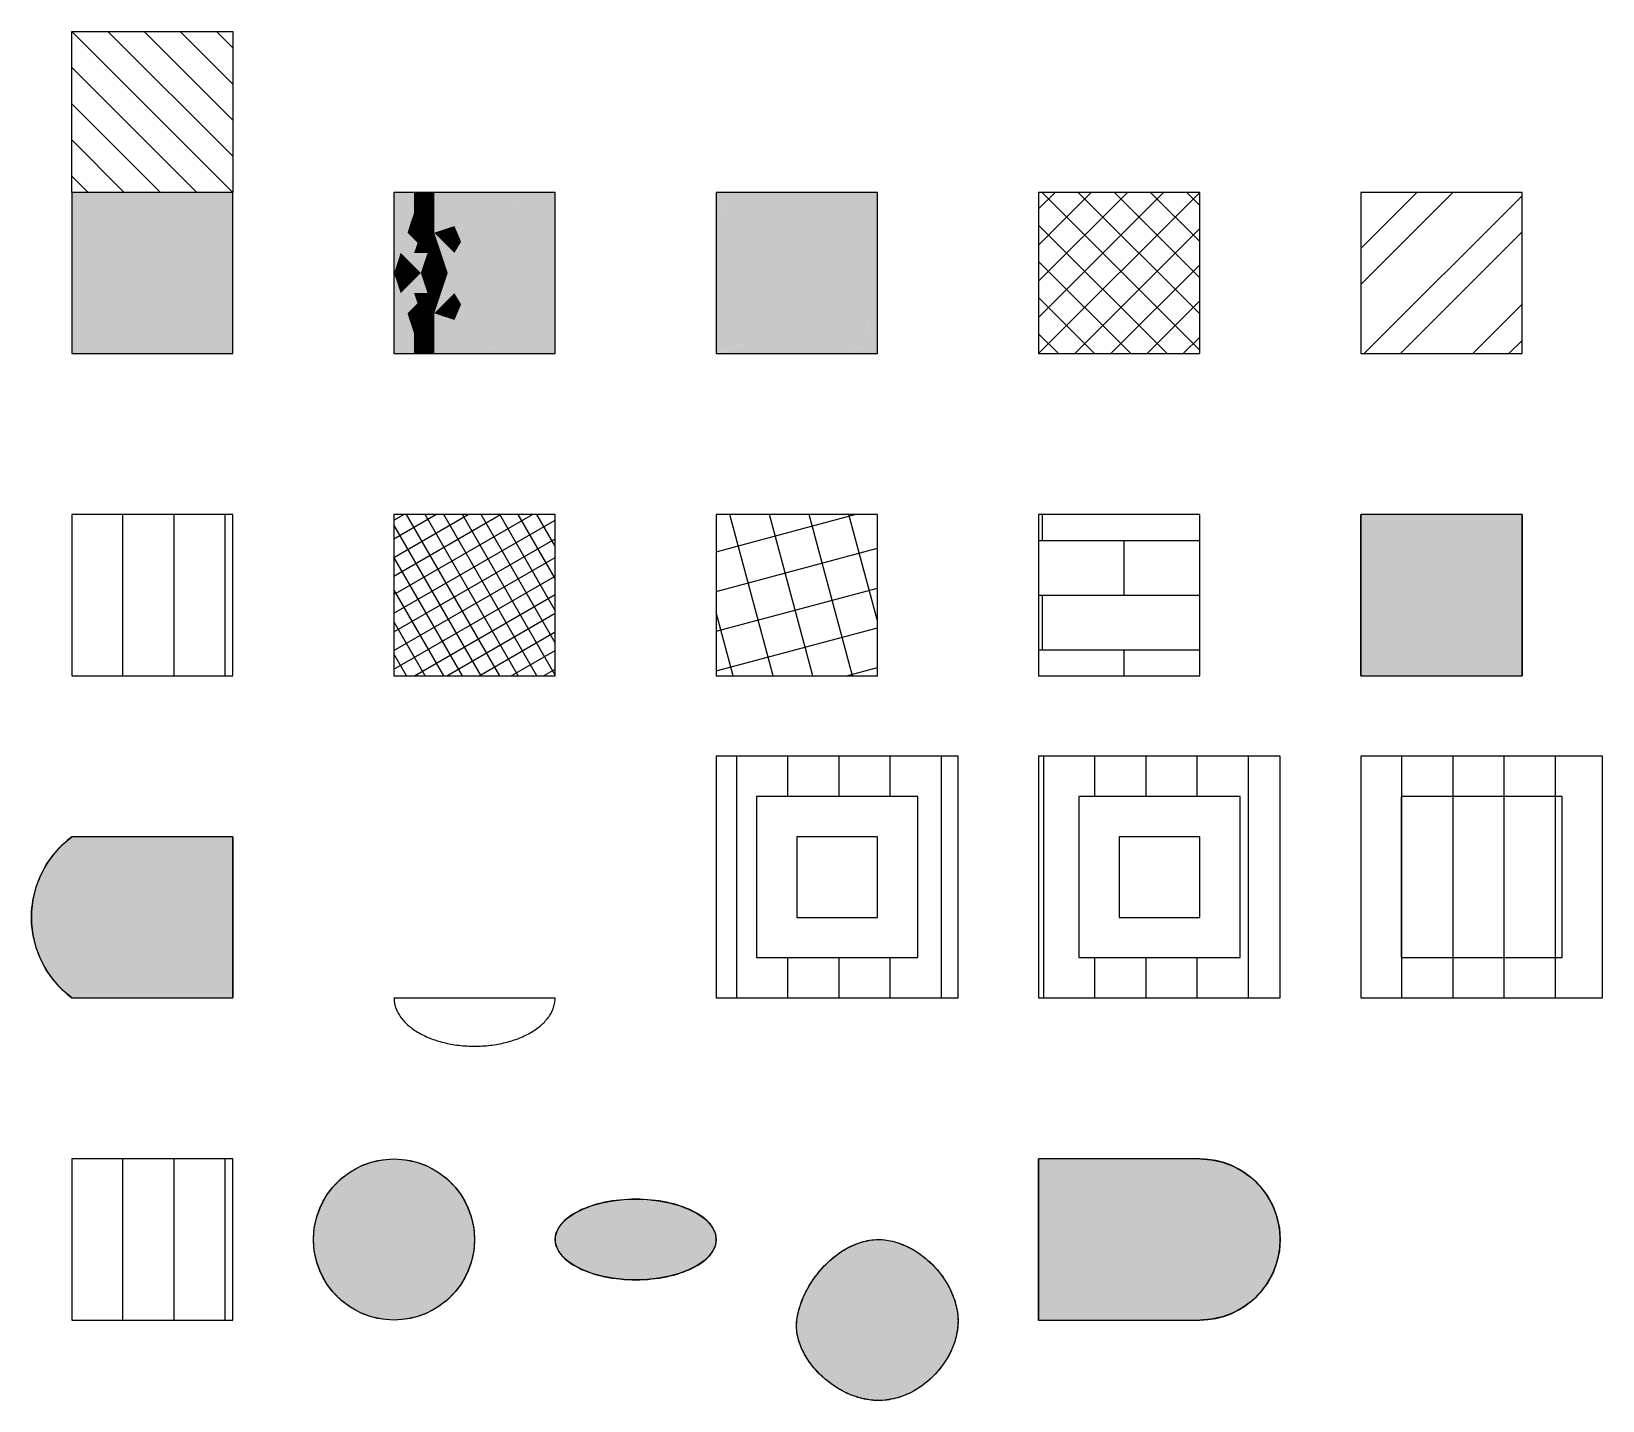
# Model space of a CAD drawing. Extents: x -5 to 190, y -10 to 160.
import ezdxf

# ---------------------------------------------------------------- set-up
doc = ezdxf.new("R2010")
doc.units = 0
doc.layers.get('0').update_dxf_attribs({"linetype": 'CONTINUOUS'})
doc.layers.add('NOTES', color=3, linetype='CONTINUOUS')

# ---------------------------------------------------------------- blocks, each defined once
blk = doc.blocks.new('*X2')
at = {"color": 0}
for p, q in [((6.35, 0), (6.35, 20)), ((12.7, 0), (12.7, 20)), ((19.05, 0), (19.05, 20))]:
    blk.add_line(p, q, dxfattribs=at)
blk = doc.blocks.new('*U3')
at = {"linetype": 'CONTINUOUS'}
for p, q in [((35.85, 19.1), (37.18, 19.59)), ((37.18, 19.59), (38.58, 19.9)), ((38.58, 19.9), (40, 20)), ((40, 20), (41.42, 19.9)), ((41.42, 19.9), (42.82, 19.59)), ((42.82, 19.59), (44.15, 19.1)), ((32.44, 16.55), (33.45, 17.56)), ((33.45, 17.56), (34.59, 18.41)), ((34.59, 18.41), (35.85, 19.1)), ((44.15, 19.1), (45.41, 18.41)), ((45.41, 18.41), (46.55, 17.56)), ((46.55, 17.56), (47.56, 16.55)), ((31.59, 15.41), (32.44, 16.55)), ((47.56, 16.55), (48.41, 15.41)), ((30.41, 12.82), (30.9, 14.15)), ((30.9, 14.15), (31.59, 15.41)), ((48.41, 15.41), (49.1, 14.15)), ((49.1, 14.15), (49.59, 12.82)), ((30.1, 11.42), (30.41, 12.82)), ((49.59, 12.82), (49.9, 11.42)), ((30, 10), (30.1, 11.42)), ((30.1, 8.58), (30, 10)), ((49.9, 11.42), (50, 10)), ((50, 10), (49.9, 8.58)), ((30.41, 7.18), (30.1, 8.58)), ((49.9, 8.58), (49.59, 7.18)), ((30.9, 5.85), (30.41, 7.18)), ((49.59, 7.18), (49.1, 5.85)), ((31.59, 4.59), (30.9, 5.85)), ((32.44, 3.45), (31.59, 4.59)), ((48.41, 4.59), (47.56, 3.45)), ((49.1, 5.85), (48.41, 4.59)), ((33.45, 2.44), (32.44, 3.45)), ((34.59, 1.59), (33.45, 2.44)), ((46.55, 2.44), (45.41, 1.59)), ((47.56, 3.45), (46.55, 2.44)), ((35.85, 0.9), (34.59, 1.59)), ((37.18, 0.41), (35.85, 0.9)), ((38.58, 0.1), (37.18, 0.41)), ((40, 0), (38.58, 0.1)), ((41.42, 0.1), (40, 0)), ((42.82, 0.41), (41.42, 0.1)), ((44.15, 0.9), (42.82, 0.41)), ((45.41, 1.59), (44.15, 0.9))]:
    blk.add_line(p, q, dxfattribs=at)
at = {"linetype": 'CONTINUOUS', "extrusion": (0, 0, -1)}
for points in [[(-37.18, 19.59), (-44.15, 19.1), (-35.85, 19.1)], [(-38.58, 19.9), (-42.82, 19.59), (-37.18, 19.59)], [(-37.18, 19.59), (-42.82, 19.59), (-44.15, 19.1)], [(-40, 20), (-41.42, 19.9), (-38.58, 19.9)], [(-38.58, 19.9), (-41.42, 19.9), (-42.82, 19.59)], [(-33.45, 17.56), (-47.56, 16.55), (-32.44, 16.55)], [(-34.59, 18.41), (-46.55, 17.56), (-33.45, 17.56)], [(-33.45, 17.56), (-46.55, 17.56), (-47.56, 16.55)], [(-35.85, 19.1), (-45.41, 18.41), (-34.59, 18.41)], [(-34.59, 18.41), (-45.41, 18.41), (-46.55, 17.56)], [(-35.85, 19.1), (-44.15, 19.1), (-45.41, 18.41)], [(-32.44, 16.55), (-48.41, 15.41), (-31.59, 15.41)], [(-32.44, 16.55), (-47.56, 16.55), (-48.41, 15.41)], [(-30.9, 14.15), (-49.59, 12.82), (-30.41, 12.82)], [(-31.59, 15.41), (-49.1, 14.15), (-30.9, 14.15)], [(-30.9, 14.15), (-49.1, 14.15), (-49.59, 12.82)], [(-31.59, 15.41), (-48.41, 15.41), (-49.1, 14.15)], [(-30.41, 12.82), (-49.9, 11.42), (-30.1, 11.42)], [(-30.41, 12.82), (-49.59, 12.82), (-49.9, 11.42)], [(-30.1, 11.42), (-50, 10), (-30, 10)], [(-30, 10), (-49.9, 8.58), (-30.1, 8.58)], [(-30, 10), (-50, 10), (-49.9, 8.58)], [(-30.1, 11.42), (-49.9, 11.42), (-50, 10)], [(-30.1, 8.58), (-49.59, 7.18), (-30.41, 7.18)], [(-30.1, 8.58), (-49.9, 8.58), (-49.59, 7.18)], [(-30.41, 7.18), (-49.1, 5.85), (-30.9, 5.85)], [(-30.41, 7.18), (-49.59, 7.18), (-49.1, 5.85)], [(-30.9, 5.85), (-48.41, 4.59), (-31.59, 4.59)], [(-30.9, 5.85), (-49.1, 5.85), (-48.41, 4.59)], [(-31.59, 4.59), (-47.56, 3.45), (-32.44, 3.45)], [(-31.59, 4.59), (-48.41, 4.59), (-47.56, 3.45)], [(-32.44, 3.45), (-46.55, 2.44), (-33.45, 2.44)], [(-32.44, 3.45), (-47.56, 3.45), (-46.55, 2.44)], [(-33.45, 2.44), (-45.41, 1.59), (-34.59, 1.59)], [(-33.45, 2.44), (-46.55, 2.44), (-45.41, 1.59)], [(-34.59, 1.59), (-44.15, 0.9), (-35.85, 0.9)], [(-34.59, 1.59), (-45.41, 1.59), (-44.15, 0.9)], [(-35.85, 0.9), (-42.82, 0.41), (-37.18, 0.41)], [(-35.85, 0.9), (-44.15, 0.9), (-42.82, 0.41)], [(-37.18, 0.41), (-41.42, 0.1), (-38.58, 0.1)], [(-37.18, 0.41), (-42.82, 0.41), (-41.42, 0.1)], [(-38.58, 0.1), (-41.42, 0.1), (-40, 0)]]:
    blk.add_solid(points, dxfattribs=at)
blk = doc.blocks.new('*U4')
at = {"linetype": 'CONTINUOUS'}
for p, q in [((62.44, 13.27), (63.45, 13.78)), ((63.45, 13.78), (64.59, 14.21)), ((64.59, 14.21), (65.85, 14.55)), ((65.85, 14.55), (67.18, 14.8)), ((67.18, 14.8), (68.58, 14.95)), ((68.58, 14.95), (70, 15)), ((70, 15), (71.42, 14.95)), ((71.42, 14.95), (72.82, 14.8)), ((72.82, 14.8), (74.15, 14.55)), ((74.15, 14.55), (75.41, 14.21)), ((75.41, 14.21), (76.55, 13.78)), ((76.55, 13.78), (77.56, 13.27)), ((60.41, 11.41), (60.9, 12.08)), ((60.9, 12.08), (61.59, 12.7)), ((61.59, 12.7), (62.44, 13.27)), ((77.56, 13.27), (78.41, 12.7)), ((78.41, 12.7), (79.1, 12.08)), ((79.1, 12.08), (79.59, 11.41)), ((60, 10), (60.1, 10.71)), ((60.1, 9.29), (60, 10)), ((60.1, 10.71), (60.41, 11.41)), ((79.59, 11.41), (79.9, 10.71)), ((79.9, 10.71), (80, 10)), ((80, 10), (79.9, 9.29)), ((60.41, 8.59), (60.1, 9.29)), ((60.9, 7.92), (60.41, 8.59)), ((61.59, 7.3), (60.9, 7.92)), ((79.1, 7.92), (78.41, 7.3)), ((79.59, 8.59), (79.1, 7.92)), ((79.9, 9.29), (79.59, 8.59)), ((62.44, 6.73), (61.59, 7.3)), ((63.45, 6.22), (62.44, 6.73)), ((64.59, 5.79), (63.45, 6.22)), ((76.55, 6.22), (75.41, 5.79)), ((77.56, 6.73), (76.55, 6.22)), ((78.41, 7.3), (77.56, 6.73)), ((65.85, 5.45), (64.59, 5.79)), ((67.18, 5.2), (65.85, 5.45)), ((68.58, 5.05), (67.18, 5.2)), ((70, 5), (68.58, 5.05)), ((71.42, 5.05), (70, 5)), ((72.82, 5.2), (71.42, 5.05)), ((74.15, 5.45), (72.82, 5.2)), ((75.41, 5.79), (74.15, 5.45))]:
    blk.add_line(p, q, dxfattribs=at)
at = {"linetype": 'CONTINUOUS', "extrusion": (0, 0, -1)}
for points in [[(-63.45, 13.78), (-77.56, 13.27), (-62.44, 13.27)], [(-64.59, 14.21), (-76.55, 13.78), (-63.45, 13.78)], [(-63.45, 13.78), (-76.55, 13.78), (-77.56, 13.27)], [(-65.85, 14.55), (-75.41, 14.21), (-64.59, 14.21)], [(-64.59, 14.21), (-75.41, 14.21), (-76.55, 13.78)], [(-67.18, 14.8), (-74.15, 14.55), (-65.85, 14.55)], [(-65.85, 14.55), (-74.15, 14.55), (-75.41, 14.21)], [(-68.58, 14.95), (-72.82, 14.8), (-67.18, 14.8)], [(-67.18, 14.8), (-72.82, 14.8), (-74.15, 14.55)], [(-70, 15), (-71.42, 14.95), (-68.58, 14.95)], [(-68.58, 14.95), (-71.42, 14.95), (-72.82, 14.8)], [(-60.9, 12.08), (-79.59, 11.41), (-60.41, 11.41)], [(-61.59, 12.7), (-79.1, 12.08), (-60.9, 12.08)], [(-60.9, 12.08), (-79.1, 12.08), (-79.59, 11.41)], [(-62.44, 13.27), (-78.41, 12.7), (-61.59, 12.7)], [(-61.59, 12.7), (-78.41, 12.7), (-79.1, 12.08)], [(-62.44, 13.27), (-77.56, 13.27), (-78.41, 12.7)], [(-60.1, 10.71), (-80, 10), (-60, 10)], [(-60, 10), (-79.9, 9.29), (-60.1, 9.29)], [(-60, 10), (-80, 10), (-79.9, 9.29)], [(-60.41, 11.41), (-79.9, 10.71), (-60.1, 10.71)], [(-60.1, 10.71), (-79.9, 10.71), (-80, 10)], [(-60.41, 11.41), (-79.59, 11.41), (-79.9, 10.71)], [(-60.1, 9.29), (-79.59, 8.59), (-60.41, 8.59)], [(-60.1, 9.29), (-79.9, 9.29), (-79.59, 8.59)], [(-60.41, 8.59), (-79.1, 7.92), (-60.9, 7.92)], [(-60.41, 8.59), (-79.59, 8.59), (-79.1, 7.92)], [(-60.9, 7.92), (-78.41, 7.3), (-61.59, 7.3)], [(-60.9, 7.92), (-79.1, 7.92), (-78.41, 7.3)], [(-61.59, 7.3), (-77.56, 6.73), (-62.44, 6.73)], [(-61.59, 7.3), (-78.41, 7.3), (-77.56, 6.73)], [(-62.44, 6.73), (-76.55, 6.22), (-63.45, 6.22)], [(-62.44, 6.73), (-77.56, 6.73), (-76.55, 6.22)], [(-63.45, 6.22), (-75.41, 5.79), (-64.59, 5.79)], [(-63.45, 6.22), (-76.55, 6.22), (-75.41, 5.79)], [(-64.59, 5.79), (-74.15, 5.45), (-65.85, 5.45)], [(-64.59, 5.79), (-75.41, 5.79), (-74.15, 5.45)], [(-65.85, 5.45), (-72.82, 5.2), (-67.18, 5.2)], [(-65.85, 5.45), (-74.15, 5.45), (-72.82, 5.2)], [(-67.18, 5.2), (-71.42, 5.05), (-68.58, 5.05)], [(-67.18, 5.2), (-72.82, 5.2), (-71.42, 5.05)], [(-68.58, 5.05), (-71.42, 5.05), (-70, 5)]]:
    blk.add_solid(points, dxfattribs=at)
blk = doc.blocks.new('*U5')
at = {"linetype": 'CONTINUOUS'}
for p, q in [((98.21, 9.74), (98.53, 9.8)), ((98.53, 9.8), (99.1, 9.92)), ((99.1, 9.92), (99.51, 9.96)), ((99.51, 9.96), (100, 10)), ((100, 10), (100.91, 9.96)), ((100.91, 9.96), (101.11, 9.92)), ((101.11, 9.92), (101.81, 9.8)), ((101.81, 9.8), (102.05, 9.74)), ((94.35, 7.6), (94.87, 8.03)), ((94.87, 8.03), (95.12, 8.21)), ((95.12, 8.21), (95.66, 8.58)), ((95.66, 8.58), (95.93, 8.74)), ((95.93, 8.74), (96.48, 9.06)), ((96.48, 9.06), (96.77, 9.19)), ((96.77, 9.19), (97.33, 9.44)), ((97.33, 9.44), (97.63, 9.54)), ((97.63, 9.54), (98.21, 9.74)), ((102.05, 9.74), (102.71, 9.54)), ((102.71, 9.54), (102.96, 9.44)), ((102.96, 9.44), (103.59, 9.19)), ((103.59, 9.19), (103.84, 9.06)), ((103.84, 9.06), (104.44, 8.74)), ((104.44, 8.74), (104.69, 8.58)), ((104.69, 8.58), (105.27, 8.21)), ((105.27, 8.21), (105.5, 8.03)), ((105.5, 8.03), (106.05, 7.6)), ((92.31, 5.41), (92.75, 5.98)), ((92.75, 5.98), (92.94, 6.19)), ((92.94, 6.19), (93.41, 6.72)), ((93.41, 6.72), (93.62, 6.93)), ((93.62, 6.93), (94.11, 7.41)), ((94.11, 7.41), (94.35, 7.6)), ((106.05, 7.6), (106.26, 7.41)), ((106.26, 7.41), (106.78, 6.93)), ((106.78, 6.93), (106.97, 6.72)), ((106.97, 6.72), (107.46, 6.19)), ((107.46, 6.19), (107.62, 5.98)), ((107.62, 5.98), (108.07, 5.41)), ((91.23, 3.7), (91.6, 4.37)), ((91.6, 4.37), (91.74, 4.57)), ((91.74, 4.57), (92.15, 5.2)), ((92.15, 5.2), (92.31, 5.41)), ((108.07, 5.41), (108.21, 5.2)), ((108.21, 5.2), (108.62, 4.57)), ((108.62, 4.57), (108.72, 4.37)), ((108.72, 4.37), (109.08, 3.7)), ((90.44, 1.88), (90.73, 2.65)), ((90.73, 2.65), (90.8, 2.8)), ((90.8, 2.8), (91.13, 3.52)), ((91.13, 3.52), (91.23, 3.7)), ((109.08, 3.7), (109.16, 3.52)), ((109.16, 3.52), (109.46, 2.8)), ((109.46, 2.8), (109.51, 2.65)), ((109.51, 2.65), (109.74, 1.88)), ((90, 0), (90.16, 0.88)), ((90.16, 0.88), (90.17, 0.94)), ((90.17, 0.94), (90.4, 1.77)), ((90.4, 1.77), (90.44, 1.88)), ((109.74, 1.88), (109.77, 1.77)), ((109.77, 1.77), (109.93, 0.94)), ((109.93, 0.94), (109.93, 0.88)), ((109.93, 0.88), (110, 0)), ((89.96, -0.88), (90, 0)), ((89.97, -0.94), (89.96, -0.88)), ((90.05, -1.77), (89.97, -0.94)), ((90.08, -1.88), (90.05, -1.77)), ((90.26, -2.65), (90.08, -1.88)), ((109.81, -1.88), (109.59, -2.65)), ((109.82, -1.77), (109.81, -1.88)), ((109.96, -0.94), (109.82, -1.77)), ((110, 0), (109.96, -0.88)), ((109.96, -0.88), (109.96, -0.94)), ((90.32, -2.8), (90.26, -2.65)), ((90.59, -3.52), (90.32, -2.8)), ((90.68, -3.7), (90.59, -3.52)), ((91.02, -4.37), (90.68, -3.7)), ((109.2, -3.7), (108.86, -4.37)), ((109.27, -3.52), (109.2, -3.7)), ((109.55, -2.8), (109.27, -3.52)), ((109.59, -2.65), (109.55, -2.8)), ((91.15, -4.57), (91.02, -4.37)), ((91.54, -5.2), (91.15, -4.57)), ((91.71, -5.41), (91.54, -5.2)), ((92.16, -5.98), (91.71, -5.41)), ((108.24, -5.41), (107.8, -5.98)), ((108.37, -5.2), (108.24, -5.41)), ((108.76, -4.57), (108.37, -5.2)), ((108.86, -4.37), (108.76, -4.57)), ((92.35, -6.19), (92.16, -5.98)), ((92.84, -6.72), (92.35, -6.19)), ((93.07, -6.93), (92.84, -6.72)), ((93.6, -7.41), (93.07, -6.93)), ((93.85, -7.6), (93.6, -7.41)), ((94.41, -8.03), (93.85, -7.6)), ((106.24, -7.6), (105.69, -8.03)), ((106.45, -7.41), (106.24, -7.6)), ((106.97, -6.93), (106.45, -7.41)), ((107.16, -6.72), (106.97, -6.93)), ((107.64, -6.19), (107.16, -6.72)), ((107.8, -5.98), (107.64, -6.19)), ((94.69, -8.21), (94.41, -8.03)), ((95.27, -8.58), (94.69, -8.21)), ((95.57, -8.74), (95.27, -8.58)), ((96.18, -9.06), (95.57, -8.74)), ((96.49, -9.19), (96.18, -9.06)), ((97.11, -9.44), (96.49, -9.19)), ((97.44, -9.54), (97.11, -9.44)), ((98.06, -9.74), (97.44, -9.54)), ((98.41, -9.8), (98.06, -9.74)), ((102.16, -9.74), (101.92, -9.8)), ((102.85, -9.54), (102.16, -9.74)), ((103.1, -9.44), (102.85, -9.54)), ((103.75, -9.19), (103.1, -9.44)), ((104.01, -9.06), (103.75, -9.19)), ((104.63, -8.74), (104.01, -9.06)), ((104.87, -8.58), (104.63, -8.74)), ((105.46, -8.21), (104.87, -8.58)), ((105.69, -8.03), (105.46, -8.21)), ((99.03, -9.92), (98.41, -9.8)), ((99.47, -9.96), (99.03, -9.92)), ((100, -10), (99.47, -9.96)), ((100.96, -9.96), (100, -10)), ((101.18, -9.92), (100.96, -9.96)), ((101.92, -9.8), (101.18, -9.92))]:
    blk.add_line(p, q, dxfattribs=at)
at = {"linetype": 'CONTINUOUS', "extrusion": (0, 0, -1)}
for points in [[(-98.53, 9.8), (-102.05, 9.74), (-98.21, 9.74)], [(-99.1, 9.92), (-101.81, 9.8), (-98.53, 9.8)], [(-98.53, 9.8), (-101.81, 9.8), (-102.05, 9.74)], [(-99.51, 9.96), (-101.11, 9.92), (-99.1, 9.92)], [(-99.1, 9.92), (-101.11, 9.92), (-101.81, 9.8)], [(-100, 10), (-100.91, 9.96), (-99.51, 9.96)], [(-99.51, 9.96), (-100.91, 9.96), (-101.11, 9.92)], [(-94.87, 8.03), (-106.05, 7.6), (-94.35, 7.6)], [(-95.12, 8.21), (-105.5, 8.03), (-94.87, 8.03)], [(-94.87, 8.03), (-105.5, 8.03), (-106.05, 7.6)], [(-95.66, 8.58), (-105.27, 8.21), (-95.12, 8.21)], [(-95.12, 8.21), (-105.27, 8.21), (-105.5, 8.03)], [(-95.93, 8.74), (-104.69, 8.58), (-95.66, 8.58)], [(-95.66, 8.58), (-104.69, 8.58), (-105.27, 8.21)], [(-96.48, 9.06), (-104.44, 8.74), (-95.93, 8.74)], [(-95.93, 8.74), (-104.44, 8.74), (-104.69, 8.58)], [(-96.77, 9.19), (-103.84, 9.06), (-96.48, 9.06)], [(-96.48, 9.06), (-103.84, 9.06), (-104.44, 8.74)], [(-97.33, 9.44), (-103.59, 9.19), (-96.77, 9.19)], [(-96.77, 9.19), (-103.59, 9.19), (-103.84, 9.06)], [(-97.63, 9.54), (-102.96, 9.44), (-97.33, 9.44)], [(-97.33, 9.44), (-102.96, 9.44), (-103.59, 9.19)], [(-98.21, 9.74), (-102.71, 9.54), (-97.63, 9.54)], [(-97.63, 9.54), (-102.71, 9.54), (-102.96, 9.44)], [(-98.21, 9.74), (-102.05, 9.74), (-102.71, 9.54)], [(-92.75, 5.98), (-108.07, 5.41), (-92.31, 5.41)], [(-92.94, 6.19), (-107.62, 5.98), (-92.75, 5.98)], [(-92.75, 5.98), (-107.62, 5.98), (-108.07, 5.41)], [(-93.41, 6.72), (-107.46, 6.19), (-92.94, 6.19)], [(-92.94, 6.19), (-107.46, 6.19), (-107.62, 5.98)], [(-93.62, 6.93), (-106.97, 6.72), (-93.41, 6.72)], [(-93.41, 6.72), (-106.97, 6.72), (-107.46, 6.19)], [(-94.11, 7.41), (-106.78, 6.93), (-93.62, 6.93)], [(-93.62, 6.93), (-106.78, 6.93), (-106.97, 6.72)], [(-94.35, 7.6), (-106.26, 7.41), (-94.11, 7.41)], [(-94.11, 7.41), (-106.26, 7.41), (-106.78, 6.93)], [(-94.35, 7.6), (-106.05, 7.6), (-106.26, 7.41)], [(-91.6, 4.37), (-109.08, 3.7), (-91.23, 3.7)], [(-91.74, 4.57), (-108.72, 4.37), (-91.6, 4.37)], [(-91.6, 4.37), (-108.72, 4.37), (-109.08, 3.7)], [(-92.15, 5.2), (-108.62, 4.57), (-91.74, 4.57)], [(-91.74, 4.57), (-108.62, 4.57), (-108.72, 4.37)], [(-92.31, 5.41), (-108.21, 5.2), (-92.15, 5.2)], [(-92.15, 5.2), (-108.21, 5.2), (-108.62, 4.57)], [(-92.31, 5.41), (-108.07, 5.41), (-108.21, 5.2)], [(-90.73, 2.65), (-109.74, 1.88), (-90.44, 1.88)], [(-90.8, 2.8), (-109.51, 2.65), (-90.73, 2.65)], [(-90.73, 2.65), (-109.51, 2.65), (-109.74, 1.88)], [(-91.13, 3.52), (-109.46, 2.8), (-90.8, 2.8)], [(-90.8, 2.8), (-109.46, 2.8), (-109.51, 2.65)], [(-91.23, 3.7), (-109.16, 3.52), (-91.13, 3.52)], [(-91.13, 3.52), (-109.16, 3.52), (-109.46, 2.8)], [(-91.23, 3.7), (-109.08, 3.7), (-109.16, 3.52)], [(-90.16, 0.88), (-110, 0), (-90, 0)], [(-90.17, 0.94), (-109.93, 0.88), (-90.16, 0.88)], [(-90.16, 0.88), (-109.93, 0.88), (-110, 0)], [(-90.4, 1.77), (-109.93, 0.94), (-90.17, 0.94)], [(-90.17, 0.94), (-109.93, 0.94), (-109.93, 0.88)], [(-90.44, 1.88), (-109.77, 1.77), (-90.4, 1.77)], [(-90.4, 1.77), (-109.77, 1.77), (-109.93, 0.94)], [(-90.44, 1.88), (-109.74, 1.88), (-109.77, 1.77)], [(-90, 0), (-109.96, -0.88), (-89.96, -0.88)], [(-89.96, -0.88), (-109.96, -0.94), (-89.97, -0.94)], [(-89.96, -0.88), (-109.96, -0.88), (-109.96, -0.94)], [(-89.97, -0.94), (-109.82, -1.77), (-90.05, -1.77)], [(-89.97, -0.94), (-109.96, -0.94), (-109.82, -1.77)], [(-90, 0), (-110, 0), (-109.96, -0.88)], [(-90.05, -1.77), (-109.81, -1.88), (-90.08, -1.88)], [(-90.05, -1.77), (-109.82, -1.77), (-109.81, -1.88)], [(-90.08, -1.88), (-109.59, -2.65), (-90.26, -2.65)], [(-90.08, -1.88), (-109.81, -1.88), (-109.59, -2.65)], [(-90.26, -2.65), (-109.55, -2.8), (-90.32, -2.8)], [(-90.26, -2.65), (-109.59, -2.65), (-109.55, -2.8)], [(-90.32, -2.8), (-109.27, -3.52), (-90.59, -3.52)], [(-90.32, -2.8), (-109.55, -2.8), (-109.27, -3.52)], [(-90.59, -3.52), (-109.2, -3.7), (-90.68, -3.7)], [(-90.59, -3.52), (-109.27, -3.52), (-109.2, -3.7)], [(-90.68, -3.7), (-108.86, -4.37), (-91.02, -4.37)], [(-90.68, -3.7), (-109.2, -3.7), (-108.86, -4.37)], [(-91.02, -4.37), (-108.76, -4.57), (-91.15, -4.57)], [(-91.02, -4.37), (-108.86, -4.37), (-108.76, -4.57)], [(-91.15, -4.57), (-108.37, -5.2), (-91.54, -5.2)], [(-91.15, -4.57), (-108.76, -4.57), (-108.37, -5.2)], [(-91.54, -5.2), (-108.24, -5.41), (-91.71, -5.41)], [(-91.54, -5.2), (-108.37, -5.2), (-108.24, -5.41)], [(-91.71, -5.41), (-107.8, -5.98), (-92.16, -5.98)], [(-91.71, -5.41), (-108.24, -5.41), (-107.8, -5.98)], [(-92.16, -5.98), (-107.64, -6.19), (-92.35, -6.19)], [(-92.16, -5.98), (-107.8, -5.98), (-107.64, -6.19)], [(-92.35, -6.19), (-107.16, -6.72), (-92.84, -6.72)], [(-92.35, -6.19), (-107.64, -6.19), (-107.16, -6.72)], [(-92.84, -6.72), (-106.97, -6.93), (-93.07, -6.93)], [(-92.84, -6.72), (-107.16, -6.72), (-106.97, -6.93)], [(-93.07, -6.93), (-106.45, -7.41), (-93.6, -7.41)], [(-93.07, -6.93), (-106.97, -6.93), (-106.45, -7.41)], [(-93.6, -7.41), (-106.24, -7.6), (-93.85, -7.6)], [(-93.6, -7.41), (-106.45, -7.41), (-106.24, -7.6)], [(-93.85, -7.6), (-105.69, -8.03), (-94.41, -8.03)], [(-93.85, -7.6), (-106.24, -7.6), (-105.69, -8.03)], [(-94.41, -8.03), (-105.46, -8.21), (-94.69, -8.21)], [(-94.41, -8.03), (-105.69, -8.03), (-105.46, -8.21)], [(-94.69, -8.21), (-104.87, -8.58), (-95.27, -8.58)], [(-94.69, -8.21), (-105.46, -8.21), (-104.87, -8.58)], [(-95.27, -8.58), (-104.63, -8.74), (-95.57, -8.74)], [(-95.27, -8.58), (-104.87, -8.58), (-104.63, -8.74)], [(-95.57, -8.74), (-104.01, -9.06), (-96.18, -9.06)], [(-95.57, -8.74), (-104.63, -8.74), (-104.01, -9.06)], [(-96.18, -9.06), (-103.75, -9.19), (-96.49, -9.19)], [(-96.18, -9.06), (-104.01, -9.06), (-103.75, -9.19)], [(-96.49, -9.19), (-103.1, -9.44), (-97.11, -9.44)], [(-96.49, -9.19), (-103.75, -9.19), (-103.1, -9.44)], [(-97.11, -9.44), (-102.85, -9.54), (-97.44, -9.54)], [(-97.11, -9.44), (-103.1, -9.44), (-102.85, -9.54)], [(-97.44, -9.54), (-102.16, -9.74), (-98.06, -9.74)], [(-97.44, -9.54), (-102.85, -9.54), (-102.16, -9.74)], [(-98.06, -9.74), (-101.92, -9.8), (-98.41, -9.8)], [(-98.06, -9.74), (-102.16, -9.74), (-101.92, -9.8)], [(-98.41, -9.8), (-101.18, -9.92), (-99.03, -9.92)], [(-98.41, -9.8), (-101.92, -9.8), (-101.18, -9.92)], [(-99.03, -9.92), (-100.96, -9.96), (-99.47, -9.96)], [(-99.03, -9.92), (-101.18, -9.92), (-100.96, -9.96)], [(-99.47, -9.96), (-100.96, -9.96), (-100, -10)]]:
    blk.add_solid(points, dxfattribs=at)
blk = doc.blocks.new('*U6')
at = {"linetype": 'CONTINUOUS'}
for p, q in [((120, 19.9), (120, 20)), ((120, 19.59), (120, 19.9)), ((120, 19.1), (120, 19.59)), ((140, 20), (141.42, 19.9)), ((141.42, 19.9), (142.82, 19.59)), ((142.82, 19.59), (144.15, 19.1)), ((120, 18.41), (120, 19.1)), ((120, 17.56), (120, 18.41)), ((120, 16.55), (120, 17.56)), ((144.15, 19.1), (145.41, 18.41)), ((145.41, 18.41), (146.55, 17.56)), ((146.55, 17.56), (147.56, 16.55)), ((120, 15.41), (120, 16.55)), ((147.56, 16.55), (148.41, 15.41)), ((120, 14.15), (120, 15.41)), ((120, 12.82), (120, 14.15)), ((148.41, 15.41), (149.1, 14.15)), ((149.1, 14.15), (149.59, 12.82)), ((120, 11.42), (120, 12.82)), ((149.59, 12.82), (149.9, 11.42)), ((120, 10), (120, 11.42)), ((120, 8.58), (120, 10)), ((149.9, 11.42), (150, 10)), ((150, 10), (149.9, 8.58)), ((120, 7.18), (120, 8.58)), ((149.9, 8.58), (149.59, 7.18)), ((120, 5.85), (120, 7.18)), ((149.59, 7.18), (149.1, 5.85)), ((120, 4.59), (120, 5.85)), ((120, 3.45), (120, 4.59)), ((148.41, 4.59), (147.56, 3.45)), ((149.1, 5.85), (148.41, 4.59)), ((120, 2.44), (120, 3.45)), ((120, 1.59), (120, 2.44)), ((146.55, 2.44), (145.41, 1.59)), ((147.56, 3.45), (146.55, 2.44)), ((120, 0.9), (120, 1.59)), ((120, 0.41), (120, 0.9)), ((120, 0.1), (120, 0.41)), ((120, 0), (120, 0.1)), ((141.42, 0.1), (140, 0)), ((142.82, 0.41), (141.42, 0.1)), ((144.15, 0.9), (142.82, 0.41)), ((145.41, 1.59), (144.15, 0.9))]:
    blk.add_line(p, q, dxfattribs=at)
at = {"linetype": 'CONTINUOUS', "extrusion": (0, 0, -1)}
for points in [[(-120, 20), (-141.42, 19.9), (-120, 19.9)], [(-120, 20), (-140, 20), (-141.42, 19.9)], [(-120, 19.9), (-142.82, 19.59), (-120, 19.59)], [(-120, 19.9), (-141.42, 19.9), (-142.82, 19.59)], [(-120, 19.59), (-144.15, 19.1), (-120, 19.1)], [(-120, 19.59), (-142.82, 19.59), (-144.15, 19.1)], [(-120, 19.1), (-145.41, 18.41), (-120, 18.41)], [(-120, 19.1), (-144.15, 19.1), (-145.41, 18.41)], [(-120, 18.41), (-146.55, 17.56), (-120, 17.56)], [(-120, 18.41), (-145.41, 18.41), (-146.55, 17.56)], [(-120, 17.56), (-147.56, 16.55), (-120, 16.55)], [(-120, 17.56), (-146.55, 17.56), (-147.56, 16.55)], [(-120, 16.55), (-148.41, 15.41), (-120, 15.41)], [(-120, 16.55), (-147.56, 16.55), (-148.41, 15.41)], [(-120, 15.41), (-149.1, 14.15), (-120, 14.15)], [(-120, 15.41), (-148.41, 15.41), (-149.1, 14.15)], [(-120, 14.15), (-149.59, 12.82), (-120, 12.82)], [(-120, 14.15), (-149.1, 14.15), (-149.59, 12.82)], [(-120, 12.82), (-149.9, 11.42), (-120, 11.42)], [(-120, 12.82), (-149.59, 12.82), (-149.9, 11.42)], [(-120, 11.42), (-150, 10), (-120, 10)], [(-120, 11.42), (-149.9, 11.42), (-150, 10)], [(-120, 10), (-149.9, 8.58), (-120, 8.58)], [(-120, 10), (-150, 10), (-149.9, 8.58)], [(-120, 8.58), (-149.59, 7.18), (-120, 7.18)], [(-120, 8.58), (-149.9, 8.58), (-149.59, 7.18)], [(-120, 7.18), (-149.1, 5.85), (-120, 5.85)], [(-120, 7.18), (-149.59, 7.18), (-149.1, 5.85)], [(-120, 5.85), (-148.41, 4.59), (-120, 4.59)], [(-120, 5.85), (-149.1, 5.85), (-148.41, 4.59)], [(-120, 4.59), (-147.56, 3.45), (-120, 3.45)], [(-120, 4.59), (-148.41, 4.59), (-147.56, 3.45)], [(-120, 3.45), (-146.55, 2.44), (-120, 2.44)], [(-120, 3.45), (-147.56, 3.45), (-146.55, 2.44)], [(-120, 2.44), (-145.41, 1.59), (-120, 1.59)], [(-120, 2.44), (-146.55, 2.44), (-145.41, 1.59)], [(-120, 1.59), (-144.15, 0.9), (-120, 0.9)], [(-120, 1.59), (-145.41, 1.59), (-144.15, 0.9)], [(-120, 0.9), (-142.82, 0.41), (-120, 0.41)], [(-120, 0.9), (-144.15, 0.9), (-142.82, 0.41)], [(-120, 0.41), (-141.42, 0.1), (-120, 0.1)], [(-120, 0.41), (-142.82, 0.41), (-141.42, 0.1)], [(-120, 0.1), (-140, 0), (-120, 0)], [(-120, 0.1), (-141.42, 0.1), (-140, 0)]]:
    blk.add_solid(points, dxfattribs=at)
blk = doc.blocks.new('*U7')
at = {"linetype": 'CONTINUOUS'}
for p, q in [((-2.22, 57.86), (-1.18, 59)), ((-1.18, 59), (0, 60)), ((20, 60), (20, 59)), ((20, 59), (20, 57.86)), ((-3.85, 55.24), (-3.11, 56.6)), ((-3.11, 56.6), (-2.22, 57.86)), ((20, 57.86), (20, 56.6)), ((20, 56.6), (20, 55.24)), ((-4.41, 53.8), (-3.85, 55.24)), ((20, 55.24), (20, 53.8)), ((-4.79, 52.3), (-4.41, 53.8)), ((20, 53.8), (20, 52.3)), ((-4.98, 50.77), (-4.79, 52.3)), ((-4.98, 49.23), (-4.98, 50.77)), ((20, 52.3), (20, 50.77)), ((20, 50.77), (20, 49.23)), ((-4.79, 47.7), (-4.98, 49.23)), ((20, 49.23), (20, 47.7)), ((-4.41, 46.2), (-4.79, 47.7)), ((20, 47.7), (20, 46.2)), ((-3.85, 44.76), (-4.41, 46.2)), ((20, 46.2), (20, 44.76)), ((-3.11, 43.4), (-3.85, 44.76)), ((-2.22, 42.14), (-3.11, 43.4)), ((20, 44.76), (20, 43.4)), ((20, 43.4), (20, 42.14)), ((-1.18, 41), (-2.22, 42.14)), ((0, 40), (-1.18, 41)), ((20, 42.14), (20, 41)), ((20, 41), (20, 40))]:
    blk.add_line(p, q, dxfattribs=at)
at = {"linetype": 'CONTINUOUS', "extrusion": (0, 0, -1)}
for points in [[(1.18, 59), (-20, 57.86), (2.22, 57.86)], [(0, 60), (-20, 59), (1.18, 59)], [(1.18, 59), (-20, 59), (-20, 57.86)], [(0, 60), (-20, 60), (-20, 59)], [(3.11, 56.6), (-20, 55.24), (3.85, 55.24)], [(2.22, 57.86), (-20, 56.6), (3.11, 56.6)], [(3.11, 56.6), (-20, 56.6), (-20, 55.24)], [(2.22, 57.86), (-20, 57.86), (-20, 56.6)], [(3.85, 55.24), (-20, 53.8), (4.41, 53.8)], [(3.85, 55.24), (-20, 55.24), (-20, 53.8)], [(4.41, 53.8), (-20, 52.3), (4.79, 52.3)], [(4.41, 53.8), (-20, 53.8), (-20, 52.3)], [(4.79, 52.3), (-20, 50.77), (4.98, 50.77)], [(4.98, 50.77), (-20, 49.23), (4.98, 49.23)], [(4.98, 50.77), (-20, 50.77), (-20, 49.23)], [(4.79, 52.3), (-20, 52.3), (-20, 50.77)], [(4.98, 49.23), (-20, 47.7), (4.79, 47.7)], [(4.98, 49.23), (-20, 49.23), (-20, 47.7)], [(4.79, 47.7), (-20, 46.2), (4.41, 46.2)], [(4.79, 47.7), (-20, 47.7), (-20, 46.2)], [(4.41, 46.2), (-20, 44.76), (3.85, 44.76)], [(4.41, 46.2), (-20, 46.2), (-20, 44.76)], [(3.85, 44.76), (-20, 43.4), (3.11, 43.4)], [(3.85, 44.76), (-20, 44.76), (-20, 43.4)], [(3.11, 43.4), (-20, 42.14), (2.22, 42.14)], [(3.11, 43.4), (-20, 43.4), (-20, 42.14)], [(2.22, 42.14), (-20, 41), (1.18, 41)], [(2.22, 42.14), (-20, 42.14), (-20, 41)], [(1.18, 41), (-20, 40), (0, 40)], [(1.18, 41), (-20, 41), (-20, 40)]]:
    blk.add_solid(points, dxfattribs=at)
blk = doc.blocks.new('*X8')
at = {"color": 0}
for p, q in [((82.55, 40), (82.55, 70)), ((88.9, 65), (88.9, 70)), ((95.25, 65), (95.25, 70)), ((101.6, 65), (101.6, 70)), ((107.95, 40), (107.95, 70)), ((88.9, 40), (88.9, 45)), ((95.25, 40), (95.25, 45)), ((101.6, 40), (101.6, 45))]:
    blk.add_line(p, q, dxfattribs=at)
blk = doc.blocks.new('*X9')
at = {"color": 0}
for p, q in [((120.65, 40), (120.65, 70)), ((127, 65), (127, 70)), ((133.35, 65), (133.35, 70)), ((139.7, 65), (139.7, 70)), ((146.05, 40), (146.05, 70)), ((127, 40), (127, 45)), ((133.35, 40), (133.35, 45)), ((139.7, 40), (139.7, 45))]:
    blk.add_line(p, q, dxfattribs=at)
blk = doc.blocks.new('*X10')
at = {"color": 0}
for p, q in [((165.1, 40), (165.1, 70)), ((171.45, 40), (171.45, 70)), ((177.8, 40), (177.8, 70)), ((184.15, 40), (184.15, 70))]:
    blk.add_line(p, q, dxfattribs=at)
blk = doc.blocks.new('*X11')
at = {"color": 0}
for p, q in [((6.35, 80), (6.35, 100)), ((12.7, 80), (12.7, 100)), ((19.05, 80), (19.05, 100))]:
    blk.add_line(p, q, dxfattribs=at)
blk = doc.blocks.new('*X12')
at = {"color": 0}
for p, q in [((6.35, 80), (6.35, 100)), ((12.7, 80), (12.7, 100)), ((19.05, 80), (19.05, 100))]:
    blk.add_line(p, q, dxfattribs=at)
blk = doc.blocks.new('*X13')
at = {"color": 0}
for p, q in [((40, 90.07), (57.21, 100)), ((40, 92.38), (53.21, 100)), ((40, 94.69), (49.21, 100)), ((40, 96.99), (45.21, 100)), ((40, 99.3), (41.21, 100)), ((53.12, 80), (41.57, 100)), ((55.43, 80), (43.88, 100)), ((57.74, 80), (46.19, 100)), ((60, 80.08), (48.5, 100)), ((60, 84.08), (50.81, 100)), ((60, 88.08), (53.12, 100)), ((60, 92.08), (55.43, 100)), ((60, 96.08), (57.74, 100)), ((40, 87.76), (60, 99.3)), ((50.81, 80), (40, 98.72)), ((40, 85.45), (60, 96.99)), ((48.5, 80), (40, 94.72)), ((40, 83.14), (60, 94.69)), ((40, 80.83), (60, 92.38)), ((46.19, 80), (40, 90.72)), ((42.56, 80), (60, 90.07)), ((46.56, 80), (60, 87.76)), ((43.88, 80), (40, 86.72)), ((50.56, 80), (60, 85.45)), ((41.57, 80), (40, 82.72)), ((54.56, 80), (60, 83.14)), ((58.56, 80), (60, 80.83))]:
    blk.add_line(p, q, dxfattribs=at)
blk = doc.blocks.new('*X14')
at = {"color": 0}
for p, q in [((80, 95.39), (97.19, 100)), ((87.04, 80), (81.68, 100)), ((91.97, 80), (86.61, 100)), ((96.9, 80), (91.54, 100)), ((100, 86.82), (96.47, 100)), ((80, 90.46), (100, 95.82)), ((80, 85.53), (100, 90.89)), ((82.1, 80), (80, 87.85)), ((80, 80.6), (100, 85.96)), ((96.15, 80), (100, 81.03))]:
    blk.add_line(p, q, dxfattribs=at)
blk = doc.blocks.new('*X15')
at = {"color": 0}
for p, q in [((120.48, 96.77418), (120.48, 100)), ((120, 96.77418), (140, 96.77418)), ((130.64, 90), (130.64, 96.77418)), ((120, 90), (140, 90)), ((120.48, 83.22582), (120.48, 90)), ((120, 83.22582), (140, 83.22582)), ((130.64, 80), (130.64, 83.22582))]:
    blk.add_line(p, q, dxfattribs=at)
blk = doc.blocks.new('*U16')
at = {"linetype": 'CONTINUOUS'}
for p, q in [((160, 80), (160, 100)), ((180, 100), (180, 80))]:
    blk.add_line(p, q, dxfattribs=at)
at = {"linetype": 'CONTINUOUS', "extrusion": (0, 0, -1)}
for points in [[(-160, 100), (-180, 80), (-160, 80)], [(-160, 100), (-180, 100), (-180, 80)]]:
    blk.add_solid(points, dxfattribs=at)
blk = doc.blocks.new('*U17')
at = {"linetype": 'CONTINUOUS', "extrusion": (0, 0, -1)}
for points in [[(0, 140), (-20, 120), (0, 120)], [(0, 140), (-20, 140), (-20, 120)]]:
    blk.add_solid(points, dxfattribs=at)
blk = doc.blocks.new('*U18')
at = {"linetype": 'CONTINUOUS', "extrusion": (0, 0, -1)}
for points in [[(-42.5, 137.5), (-41.67, 135), (-40, 140)], [(-41.67, 135), (-40, 130), (-40, 140)], [(-40, 140), (-42.5, 139.17), (-42.5, 137.5)], [(-40, 140), (-42.5, 139.72), (-42.5, 139.17)], [(-40, 140), (-42.5, 140), (-42.5, 139.72)], [(-42.5, 139.72), (-42.5, 140), (-43.75, 139.86)], [(-42.5, 140), (-43.75, 140), (-43.75, 139.86)], [(-42.5, 139.72), (-43.75, 139.86), (-43.75, 139.58)], [(-43.75, 139.58), (-42.5, 139.17), (-42.5, 139.72)], [(-42.5, 139.17), (-43.75, 139.58), (-43.75, 139.31)], [(-42.5, 139.17), (-43.75, 139.31), (-43.75, 139.12)], [(-43.75, 138.75), (-42.5, 137.5), (-42.5, 139.17)], [(-43.12, 138.96), (-42.5, 139.17), (-43.75, 139.12)], [(-42.5, 137.5), (-43.75, 138.75), (-43.75, 137.92)], [(-43.75, 138.75), (-43.12, 138.96), (-43.75, 139.12)], [(-43.75, 139.58), (-45, 140), (-45, 139.44)], [(-43.75, 139.86), (-45, 140), (-43.75, 139.58)], [(-43.75, 140), (-45, 140), (-43.75, 139.86)], [(-43.75, 139.31), (-43.75, 139.58), (-45, 139.44)], [(-45, 138.33), (-43.75, 138.75), (-45, 139.44)], [(-43.75, 139.31), (-45, 139.44), (-43.75, 139.12)], [(-45, 139.44), (-44.38, 139.1), (-43.75, 139.12)], [(-43.75, 139.12), (-44.38, 139.1), (-43.75, 138.75)], [(-43.75, 137.92), (-43.75, 138.75), (-45, 138.33)], [(-47.5, 140), (-47.5, 139.72), (-45, 140)], [(-47.5, 139.72), (-45, 139.44), (-45, 140)], [(-47.5, 139.72), (-47.5, 139.17), (-45, 139.44)], [(-45, 139.44), (-47.5, 139.17), (-45, 138.33)], [(-47.5, 137.5), (-45, 138.33), (-47.5, 139.17)], [(-47.5, 139.17), (-50, 140), (-50, 136.67)], [(-47.5, 140), (-50, 140), (-47.5, 139.72)], [(-47.5, 139.72), (-50, 140), (-47.5, 139.17)], [(-47.5, 137.5), (-47.5, 139.17), (-50, 136.67)], [(-52.5, 139.17), (-50, 140), (-55, 139.44)], [(-50, 140), (-55, 140), (-55, 139.44)], [(-55, 138.33), (-50, 136.67), (-50, 140)], [(-55, 138.33), (-52.5, 139.17), (-55, 139.44)], [(-55, 135), (-60, 140), (-56.67, 130)], [(-60, 140), (-57.5, 139.17), (-55, 139.44)], [(-55, 139.44), (-55, 140), (-60, 140)], [(-55, 138.33), (-60, 140), (-55, 135)], [(-57.5, 139.17), (-55, 138.33), (-55, 139.44)], [(-60, 140), (-60, 130), (-56.67, 130)], [(-42.5, 137.5), (-43.06, 135.83), (-42.08, 136.25)], [(-42.5, 137.5), (-43.75, 137.92), (-44.17, 136.94)], [(-43.06, 135.83), (-42.5, 137.5), (-43.75, 136.25)], [(-44.17, 136.94), (-43.75, 136.25), (-42.5, 137.5)], [(-43.75, 137.92), (-45, 138.33), (-44.17, 136.94)], [(-45, 135), (-43.75, 136.25), (-44.17, 136.94)], [(-45, 138.33), (-45, 136.67), (-44.17, 136.94)], [(-45, 136.67), (-45, 135), (-44.17, 136.94)], [(-45, 135), (-45, 138.33), (-47.5, 135.83)], [(-45, 138.33), (-47.5, 137.5), (-47.5, 135.83)], [(-47.5, 137.5), (-50, 136.67), (-47.5, 135.83)], [(-47.5, 135.83), (-50, 136.67), (-48.33, 133.89)], [(-50, 136.67), (-50, 133.33), (-48.33, 133.89)], [(-55, 138.33), (-55, 135), (-50, 136.67)], [(-50, 136.67), (-55, 135), (-50, 130)], [(-41.67, 135), (-43.33, 130), (-40.83, 132.5)], [(-42.08, 136.25), (-43.06, 135.83), (-41.67, 135)], [(-41.67, 135), (-43.06, 135.83), (-43.33, 135)], [(-42.92, 133.75), (-41.67, 135), (-43.61, 134.17)], [(-41.67, 135), (-43.33, 135), (-43.61, 134.17)], [(-42.92, 133.75), (-42.5, 132.5), (-41.67, 135)], [(-45, 135), (-43.06, 135.83), (-43.75, 136.25)], [(-43.33, 135), (-43.06, 135.83), (-45, 135)], [(-43.61, 134.17), (-43.33, 135), (-45, 135)], [(-45, 135), (-44.58, 133.75), (-43.61, 134.17)], [(-45, 135), (-45.09, 133.06), (-44.58, 133.75)], [(-45, 135), (-46.25, 135.42), (-46.94, 134.91)], [(-47.5, 132.5), (-46.11, 131.67), (-45, 135)], [(-45.09, 133.06), (-45, 135), (-45.56, 133.33)], [(-45, 135), (-46.67, 134.44), (-46.25, 133.75)], [(-46.94, 134.91), (-46.67, 134.44), (-45, 135)], [(-46.25, 135.42), (-47.5, 135.83), (-46.94, 134.91)], [(-48.33, 133.89), (-46.67, 134.44), (-46.94, 134.91)], [(-47.5, 135.83), (-47.92, 134.86), (-46.94, 134.91)], [(-47.92, 134.86), (-48.33, 133.89), (-46.94, 134.91)], [(-52.5, 132.5), (-55, 135), (-53.89, 131.67)], [(-55, 135), (-55.83, 132.5), (-53.89, 131.67)], [(-42.92, 133.75), (-44.17, 132.5), (-42.5, 132.5)], [(-44.17, 132.5), (-42.92, 133.75), (-43.61, 134.17)], [(-44.58, 133.75), (-44.17, 132.5), (-43.61, 134.17)], [(-44.58, 133.75), (-45.09, 133.06), (-44.17, 132.5)], [(-44.17, 132.5), (-45.09, 133.06), (-45.14, 132.08)], [(-46.11, 131.67), (-45.09, 133.06), (-45.56, 133.33)], [(-45.14, 132.08), (-45.09, 133.06), (-46.11, 131.67)], [(-46.67, 134.44), (-48.33, 133.89), (-46.25, 133.75)], [(-47.5, 132.5), (-46.25, 133.75), (-48.33, 133.89)], [(-50, 130), (-47.5, 132.5), (-48.33, 133.89)], [(-48.33, 133.89), (-50, 133.33), (-50, 130)], [(-40.42, 131.25), (-41.39, 130.83), (-40, 130)], [(-40, 130), (-41.39, 130.83), (-41.67, 130)], [(-40.83, 132.5), (-41.39, 130.83), (-40.42, 131.25)], [(-41.39, 130.83), (-40.83, 132.5), (-42.08, 131.25)], [(-43.33, 130), (-41.39, 130.83), (-42.08, 131.25)], [(-41.67, 130), (-41.39, 130.83), (-43.33, 130)], [(-42.5, 132.5), (-44.17, 132.5), (-43.33, 130)], [(-43.75, 131.25), (-44.54, 131.39), (-43.33, 130)], [(-43.33, 130), (-44.54, 131.39), (-44.72, 130.83)], [(-44.17, 132.5), (-44.54, 131.39), (-43.75, 131.25)], [(-44.72, 130.83), (-44.91, 130.28), (-44.03, 130.42)], [(-44.54, 131.39), (-44.17, 132.5), (-45.14, 132.08)], [(-46.11, 131.67), (-44.54, 131.39), (-45.14, 132.08)], [(-44.72, 130.83), (-44.54, 131.39), (-46.11, 131.67)], [(-44.72, 130.83), (-46.11, 131.67), (-46.67, 130)], [(-44.91, 130.28), (-44.72, 130.83), (-45.69, 130.42)], [(-50, 130), (-46.11, 131.67), (-47.5, 132.5)], [(-46.11, 131.67), (-50, 130), (-46.67, 130)], [(-50, 130), (-52.5, 132.5), (-53.89, 131.67)], [(-53.89, 131.67), (-53.33, 130), (-50, 130)], [(-56.67, 130), (-53.33, 130), (-53.89, 131.67)], [(-55.83, 132.5), (-56.67, 130), (-53.89, 131.67)], [(-40, 120), (-40, 130), (-41.67, 125)], [(-40.42, 128.75), (-40, 130), (-41.39, 129.17)], [(-40, 130), (-41.67, 130), (-41.39, 129.17)], [(-40.83, 127.5), (-40.42, 128.75), (-41.39, 129.17)], [(-41.67, 125), (-40.83, 127.5), (-43.33, 130)], [(-41.39, 129.17), (-42.08, 128.75), (-40.83, 127.5)], [(-41.67, 130), (-43.33, 130), (-41.39, 129.17)], [(-43.33, 130), (-42.08, 128.75), (-41.39, 129.17)], [(-42.5, 127.5), (-43.33, 130), (-44.17, 127.5)], [(-44.03, 130.42), (-44.91, 130.28), (-43.33, 130)], [(-43.33, 130), (-44.91, 130.28), (-45, 130)], [(-43.33, 130), (-44.54, 128.61), (-43.75, 128.75)], [(-44.54, 128.61), (-43.33, 130), (-44.72, 129.17)], [(-45, 130), (-44.91, 129.72), (-43.33, 130)], [(-43.33, 130), (-44.91, 129.72), (-44.03, 129.58)], [(-43.75, 128.75), (-44.54, 128.61), (-44.17, 127.5)], [(-44.91, 129.72), (-44.72, 129.17), (-44.03, 129.58)], [(-46.11, 128.33), (-44.54, 128.61), (-44.72, 129.17)], [(-44.72, 129.17), (-46.67, 130), (-46.11, 128.33)], [(-44.72, 129.17), (-44.91, 129.72), (-45.69, 129.58)], [(-46.67, 130), (-44.91, 130.28), (-45.69, 130.42)], [(-45, 130), (-44.91, 130.28), (-46.67, 130)], [(-45.69, 129.58), (-44.91, 129.72), (-46.67, 130)], [(-46.67, 130), (-44.91, 129.72), (-45, 130)], [(-47.5, 127.5), (-46.11, 128.33), (-50, 130)], [(-50, 130), (-46.11, 128.33), (-46.67, 130)], [(-50, 130), (-48.33, 126.11), (-47.5, 127.5)], [(-48.33, 126.11), (-50, 130), (-50, 126.67)], [(-50, 123.33), (-50, 130), (-55, 125)], [(-52.5, 127.5), (-50, 130), (-53.89, 128.33)], [(-50, 130), (-53.33, 130), (-53.89, 128.33)], [(-53.89, 128.33), (-53.33, 130), (-56.67, 130)], [(-56.67, 130), (-55.83, 127.5), (-53.89, 128.33)], [(-60, 120), (-55, 125), (-56.67, 130)], [(-60, 130), (-60, 120), (-56.67, 130)], [(-42.92, 126.25), (-41.67, 125), (-42.5, 127.5)], [(-42.92, 126.25), (-42.5, 127.5), (-44.17, 127.5)], [(-44.17, 127.5), (-43.61, 125.83), (-42.92, 126.25)], [(-44.58, 126.25), (-43.61, 125.83), (-44.17, 127.5)], [(-44.17, 127.5), (-44.54, 128.61), (-45.14, 127.92)], [(-45.09, 126.94), (-44.17, 127.5), (-45.14, 127.92)], [(-44.17, 127.5), (-45.09, 126.94), (-44.58, 126.25)], [(-45.14, 127.92), (-44.54, 128.61), (-46.11, 128.33)], [(-44.58, 126.25), (-45.09, 126.94), (-45, 125)], [(-45, 125), (-46.11, 128.33), (-47.5, 127.5)], [(-45, 125), (-45.09, 126.94), (-45.56, 126.67)], [(-45.56, 126.67), (-45.09, 126.94), (-46.11, 128.33)], [(-46.11, 128.33), (-45.09, 126.94), (-45.14, 127.92)], [(-47.5, 127.5), (-48.33, 126.11), (-46.25, 126.25)], [(-55, 125), (-52.5, 127.5), (-53.89, 128.33)], [(-55.83, 127.5), (-55, 125), (-53.89, 128.33)], [(-40, 120), (-41.67, 125), (-42.5, 122.5)], [(-42.92, 126.25), (-43.61, 125.83), (-41.67, 125)], [(-41.67, 125), (-43.61, 125.83), (-43.33, 125)], [(-42.08, 123.75), (-41.67, 125), (-43.06, 124.17)], [(-41.67, 125), (-43.33, 125), (-43.06, 124.17)], [(-43.33, 125), (-45, 125), (-43.06, 124.17)], [(-45, 125), (-43.75, 123.75), (-43.06, 124.17)], [(-43.61, 125.83), (-45, 125), (-43.33, 125)], [(-45, 125), (-43.61, 125.83), (-44.58, 126.25)], [(-45, 125), (-44.17, 123.06), (-43.75, 123.75)], [(-45, 123.33), (-44.17, 123.06), (-45, 125)], [(-45, 125), (-46.25, 126.25), (-46.67, 125.56)], [(-46.94, 125.09), (-45, 125), (-46.67, 125.56)], [(-45, 125), (-46.94, 125.09), (-46.25, 124.58)], [(-45, 125), (-47.5, 124.17), (-45, 121.67)], [(-46.67, 125.56), (-46.25, 126.25), (-48.33, 126.11)], [(-46.25, 124.58), (-46.94, 125.09), (-47.5, 124.17)], [(-48.33, 126.11), (-46.94, 125.09), (-46.67, 125.56)], [(-47.92, 125.14), (-46.94, 125.09), (-48.33, 126.11)], [(-47.5, 124.17), (-46.94, 125.09), (-47.92, 125.14)], [(-47.5, 124.17), (-48.33, 126.11), (-50, 123.33)], [(-50, 123.33), (-48.33, 126.11), (-50, 126.67)], [(-55, 121.67), (-50, 123.33), (-55, 125)], [(-55, 121.67), (-55, 125), (-60, 120)], [(-42.5, 122.5), (-42.08, 123.75), (-43.06, 124.17)], [(-43.06, 124.17), (-43.75, 123.75), (-42.5, 122.5)], [(-44.17, 123.06), (-42.5, 122.5), (-43.75, 123.75)], [(-42.5, 122.5), (-44.17, 123.06), (-43.75, 122.08)], [(-43.75, 122.08), (-44.17, 123.06), (-45, 121.67)], [(-45, 121.67), (-44.17, 123.06), (-45, 123.33)], [(-45, 121.67), (-47.5, 124.17), (-47.5, 122.5)], [(-47.5, 122.5), (-47.5, 124.17), (-50, 123.33)], [(-47.5, 122.5), (-50, 123.33), (-50, 120)], [(-55, 121.67), (-50, 120), (-50, 123.33)], [(-40, 120), (-42.5, 122.5), (-42.5, 120.83)], [(-42.5, 122.5), (-43.75, 122.08), (-42.5, 120.83)], [(-42.5, 120.83), (-43.75, 122.08), (-43.75, 121.25)], [(-43.12, 121.04), (-43.75, 120.88), (-42.5, 120.83)], [(-43.75, 121.25), (-43.75, 120.88), (-43.12, 121.04)], [(-43.75, 121.25), (-43.75, 122.08), (-45, 121.67)], [(-45, 121.67), (-45, 120.56), (-43.75, 121.25)], [(-43.75, 120.88), (-43.75, 121.25), (-44.38, 120.9)], [(-45, 120.56), (-43.75, 120.88), (-44.38, 120.9)], [(-45, 121.67), (-47.5, 122.5), (-47.5, 120.83)], [(-45, 120.56), (-45, 121.67), (-47.5, 120.83)], [(-47.5, 120.83), (-47.5, 122.5), (-50, 120)], [(-55, 121.67), (-55, 120.56), (-52.5, 120.83)], [(-57.5, 120.83), (-55, 120.56), (-55, 121.67)], [(-40, 120), (-42.5, 120.83), (-42.5, 120.28)], [(-40, 120), (-42.5, 120.28), (-42.5, 120)], [(-42.5, 120.83), (-43.75, 120.88), (-43.75, 120.69)], [(-42.5, 120.83), (-43.75, 120.69), (-42.5, 120.28)], [(-42.5, 120.28), (-43.75, 120.69), (-43.75, 120.42)], [(-43.75, 120.42), (-43.75, 120.14), (-42.5, 120.28)], [(-42.5, 120.28), (-43.75, 120.14), (-42.5, 120)], [(-42.5, 120), (-43.75, 120.14), (-43.75, 120)], [(-43.75, 120.69), (-43.75, 120.88), (-45, 120.56)], [(-43.75, 120.42), (-43.75, 120.69), (-45, 120.56)], [(-43.75, 120.42), (-45, 120.56), (-43.75, 120.14)], [(-43.75, 120.14), (-45, 120.56), (-45, 120)], [(-43.75, 120), (-43.75, 120.14), (-45, 120)], [(-47.5, 120.28), (-45, 120.56), (-47.5, 120.83)], [(-47.5, 120.28), (-45, 120), (-45, 120.56)], [(-47.5, 120), (-45, 120), (-47.5, 120.28)], [(-47.5, 120.28), (-47.5, 120.83), (-50, 120)], [(-47.5, 120), (-47.5, 120.28), (-50, 120)], [(-52.5, 120.83), (-55, 120.56), (-50, 120)], [(-50, 120), (-55, 120.56), (-55, 120)], [(-60, 120), (-55, 120.56), (-57.5, 120.83)], [(-55, 120.56), (-60, 120), (-55, 120)]]:
    blk.add_solid(points, dxfattribs=at)
blk = doc.blocks.new('*U19')
at = {"linetype": 'CONTINUOUS', "extrusion": (0, 0, -1)}
for points in [[(-80, 140), (-85, 135), (-81.67, 135)], [(-80.83, 137.5), (-80.56, 135), (-80, 140)], [(-80, 140), (-80.56, 135), (-80, 135)], [(-80, 140), (-85, 138.33), (-85, 135)], [(-82.5, 139.17), (-80, 140), (-85, 139.44)], [(-80, 140), (-85, 140), (-85, 139.44)], [(-85, 138.33), (-82.5, 139.17), (-85, 139.44)], [(-90, 140), (-87.5, 139.72), (-85, 140)], [(-87.5, 139.72), (-85, 139.44), (-85, 140)], [(-87.5, 139.72), (-87.5, 139.17), (-85, 139.44)], [(-85, 139.44), (-87.5, 139.17), (-85, 138.33)], [(-87.5, 137.5), (-85, 138.33), (-87.5, 139.17)], [(-87.5, 139.17), (-90, 140), (-90, 136.67)], [(-87.5, 139.72), (-90, 140), (-87.5, 139.17)], [(-87.5, 137.5), (-87.5, 139.17), (-90, 136.67)], [(-90, 140), (-92.5, 139.72), (-92.5, 139.17)], [(-92.5, 139.72), (-90, 140), (-95, 140)], [(-92.5, 139.17), (-90, 136.67), (-90, 140)], [(-92.5, 137.5), (-90, 136.67), (-92.5, 139.17)], [(-92.5, 139.72), (-95, 140), (-95, 139.44)], [(-92.5, 139.72), (-95, 139.44), (-92.5, 139.17)], [(-95, 138.33), (-92.5, 139.17), (-95, 139.44)], [(-92.5, 137.5), (-92.5, 139.17), (-95, 138.33)], [(-100, 140), (-98.33, 135), (-95, 135)], [(-100, 140), (-97.5, 139.17), (-95, 139.44)], [(-95, 139.44), (-95, 140), (-100, 140)], [(-95, 138.33), (-100, 140), (-95, 135)], [(-97.5, 139.17), (-95, 138.33), (-95, 139.44)], [(-99.17, 137.5), (-100, 140), (-99.44, 135)], [(-100, 140), (-100, 135), (-99.44, 135)], [(-81.67, 135), (-80.56, 135), (-80.83, 137.5)], [(-85, 135), (-85, 138.33), (-87.5, 135.83)], [(-85, 138.33), (-87.5, 137.5), (-87.5, 135.83)], [(-87.5, 137.5), (-90, 136.67), (-87.5, 135.83)], [(-87.5, 135.83), (-90, 136.67), (-88.33, 133.89)], [(-90, 136.67), (-90, 133.33), (-88.33, 133.89)], [(-92.5, 137.5), (-92.5, 135.83), (-90, 136.67)], [(-90, 136.67), (-92.5, 135.83), (-91.67, 133.89)], [(-91.67, 133.89), (-90, 133.33), (-90, 136.67)], [(-95, 135), (-92.5, 135.83), (-95, 138.33)], [(-95, 138.33), (-92.5, 135.83), (-92.5, 137.5)], [(-98.33, 135), (-99.17, 137.5), (-99.44, 135)], [(-80, 130), (-80, 135), (-80.28, 132.5)], [(-80.28, 132.5), (-80, 135), (-80.56, 135)], [(-80.28, 132.5), (-80.56, 135), (-80.83, 132.5)], [(-80.56, 135), (-81.67, 135), (-80.83, 132.5)], [(-81.67, 135), (-82.5, 132.5), (-80.83, 132.5)], [(-85, 135), (-84.17, 132.5), (-81.67, 135)], [(-81.67, 135), (-84.17, 132.5), (-82.5, 132.5)], [(-85, 135), (-86.11, 131.67), (-84.17, 132.5)], [(-85, 135), (-87.5, 135.83), (-88.33, 133.89)], [(-87.5, 132.5), (-86.11, 131.67), (-85, 135)], [(-87.5, 132.5), (-85, 135), (-88.33, 133.89)], [(-92.5, 135.83), (-95, 135), (-91.67, 133.89)], [(-95, 135), (-92.5, 132.5), (-91.67, 133.89)], [(-92.5, 132.5), (-95, 135), (-93.89, 131.67)], [(-95, 135), (-95.83, 132.5), (-93.89, 131.67)], [(-95, 135), (-97.5, 132.5), (-95.83, 132.5)], [(-97.5, 132.5), (-95, 135), (-98.33, 135)], [(-97.5, 132.5), (-98.33, 135), (-99.17, 132.5)], [(-99.44, 135), (-99.17, 132.5), (-98.33, 135)], [(-99.72, 132.5), (-99.17, 132.5), (-99.44, 135)], [(-99.72, 132.5), (-99.44, 135), (-100, 135)], [(-100, 130), (-99.72, 132.5), (-100, 135)], [(-90, 130), (-87.5, 132.5), (-88.33, 133.89)], [(-88.33, 133.89), (-90, 133.33), (-90, 130)], [(-92.5, 132.5), (-90, 130), (-91.67, 133.89)], [(-90, 130), (-90, 133.33), (-91.67, 133.89)], [(-82.5, 132.5), (-83.33, 130), (-80, 130)], [(-80.83, 132.5), (-82.5, 132.5), (-80, 130)], [(-80.28, 132.5), (-80.83, 132.5), (-80, 130)], [(-82.5, 132.5), (-84.17, 132.5), (-83.33, 130)], [(-84.17, 132.5), (-86.11, 131.67), (-83.33, 130)], [(-83.33, 130), (-86.11, 131.67), (-86.67, 130)], [(-90, 130), (-86.11, 131.67), (-87.5, 132.5)], [(-86.11, 131.67), (-90, 130), (-86.67, 130)], [(-90, 130), (-92.5, 132.5), (-93.89, 131.67)], [(-93.89, 131.67), (-93.33, 130), (-90, 130)], [(-96.67, 130), (-93.33, 130), (-93.89, 131.67)], [(-95.83, 132.5), (-96.67, 130), (-93.89, 131.67)], [(-95.83, 132.5), (-97.5, 132.5), (-96.67, 130)], [(-97.5, 132.5), (-99.17, 132.5), (-96.67, 130)], [(-99.17, 132.5), (-100, 130), (-96.67, 130)], [(-99.72, 132.5), (-100, 130), (-99.17, 132.5)], [(-80, 130), (-80.83, 127.5), (-80.28, 127.5)], [(-80.28, 127.5), (-80, 125), (-80, 130)], [(-82.5, 127.5), (-80, 130), (-83.33, 130)], [(-80.83, 127.5), (-80, 130), (-82.5, 127.5)], [(-82.5, 127.5), (-83.33, 130), (-84.17, 127.5)], [(-83.33, 130), (-86.11, 128.33), (-84.17, 127.5)], [(-86.11, 128.33), (-83.33, 130), (-86.67, 130)], [(-87.5, 127.5), (-86.11, 128.33), (-90, 130)], [(-90, 130), (-86.11, 128.33), (-86.67, 130)], [(-90, 130), (-88.33, 126.11), (-87.5, 127.5)], [(-88.33, 126.11), (-90, 130), (-90, 126.67)], [(-92.5, 127.5), (-91.67, 126.11), (-90, 130)], [(-90, 130), (-91.67, 126.11), (-90, 126.67)], [(-92.5, 127.5), (-90, 130), (-93.89, 128.33)], [(-90, 130), (-93.33, 130), (-93.89, 128.33)], [(-93.89, 128.33), (-93.33, 130), (-96.67, 130)], [(-96.67, 130), (-95.83, 127.5), (-93.89, 128.33)], [(-95.83, 127.5), (-96.67, 130), (-97.5, 127.5)], [(-97.5, 127.5), (-96.67, 130), (-99.17, 127.5)], [(-99.17, 127.5), (-96.67, 130), (-100, 130)], [(-100, 130), (-99.72, 127.5), (-99.17, 127.5)], [(-99.72, 127.5), (-100, 130), (-100, 125)], [(-80.28, 127.5), (-80.56, 125), (-80, 125)], [(-80.28, 127.5), (-80.83, 127.5), (-80.56, 125)], [(-81.67, 125), (-80.56, 125), (-80.83, 127.5)], [(-81.67, 125), (-80.83, 127.5), (-82.5, 127.5)], [(-85, 125), (-81.67, 125), (-84.17, 127.5)], [(-81.67, 125), (-82.5, 127.5), (-84.17, 127.5)], [(-84.17, 127.5), (-86.11, 128.33), (-85, 125)], [(-85, 125), (-86.11, 128.33), (-87.5, 127.5)], [(-87.5, 127.5), (-88.33, 126.11), (-85, 125)], [(-95, 125), (-91.67, 126.11), (-92.5, 127.5)], [(-95, 125), (-92.5, 127.5), (-93.89, 128.33)], [(-95.83, 127.5), (-95, 125), (-93.89, 128.33)], [(-95, 125), (-95.83, 127.5), (-97.5, 127.5)], [(-97.5, 127.5), (-98.33, 125), (-95, 125)], [(-97.5, 127.5), (-99.17, 127.5), (-98.33, 125)], [(-98.33, 125), (-99.17, 127.5), (-99.44, 125)], [(-99.72, 127.5), (-99.44, 125), (-99.17, 127.5)], [(-99.72, 127.5), (-100, 125), (-99.44, 125)], [(-80, 120), (-85, 125), (-85, 121.67)], [(-80, 120), (-80.56, 125), (-80.83, 122.5)], [(-80.56, 125), (-80, 120), (-80, 125)], [(-81.67, 125), (-85, 125), (-80, 120)], [(-80.83, 122.5), (-80.56, 125), (-81.67, 125)], [(-85, 125), (-88.33, 126.11), (-87.5, 124.17)], [(-85, 125), (-87.5, 124.17), (-85, 121.67)], [(-87.5, 124.17), (-88.33, 126.11), (-90, 123.33)], [(-90, 123.33), (-88.33, 126.11), (-90, 126.67)], [(-91.67, 126.11), (-90, 123.33), (-90, 126.67)], [(-90, 123.33), (-91.67, 126.11), (-92.5, 124.17)], [(-92.5, 124.17), (-91.67, 126.11), (-95, 125)], [(-95, 125), (-95, 121.67), (-92.5, 124.17)], [(-95, 121.67), (-95, 125), (-100, 120)], [(-98.33, 125), (-100, 120), (-95, 125)], [(-99.17, 122.5), (-98.33, 125), (-99.44, 125)], [(-100, 120), (-99.17, 122.5), (-99.44, 125)], [(-99.44, 125), (-100, 125), (-100, 120)], [(-85, 121.67), (-87.5, 124.17), (-87.5, 122.5)], [(-87.5, 122.5), (-87.5, 124.17), (-90, 123.33)], [(-87.5, 122.5), (-90, 123.33), (-90, 120)], [(-92.5, 122.5), (-90, 123.33), (-92.5, 124.17)], [(-92.5, 122.5), (-90, 120), (-90, 123.33)], [(-95, 121.67), (-92.5, 122.5), (-92.5, 124.17)], [(-85, 121.67), (-85, 120.56), (-82.5, 120.83)], [(-85, 121.67), (-87.5, 122.5), (-87.5, 120.83)], [(-85, 120.56), (-85, 121.67), (-87.5, 120.83)], [(-87.5, 120.83), (-87.5, 122.5), (-90, 120)], [(-92.5, 120.83), (-90, 120), (-92.5, 122.5)], [(-95, 121.67), (-92.5, 120.83), (-92.5, 122.5)], [(-95, 121.67), (-95, 120.56), (-92.5, 120.83)], [(-97.5, 120.83), (-95, 120.56), (-95, 121.67)], [(-82.5, 120.83), (-85, 120.56), (-80, 120)], [(-80, 120), (-85, 120.56), (-85, 120)], [(-87.5, 120.28), (-85, 120.56), (-87.5, 120.83)], [(-87.5, 120.28), (-85, 120), (-85, 120.56)], [(-90, 120), (-85, 120), (-87.5, 120.28)], [(-87.5, 120.28), (-87.5, 120.83), (-90, 120)], [(-90, 120), (-92.5, 120.83), (-92.5, 120.28)], [(-92.5, 120.28), (-95, 120), (-90, 120)], [(-92.5, 120.28), (-92.5, 120.83), (-95, 120.56)], [(-92.5, 120.28), (-95, 120.56), (-95, 120)], [(-100, 120), (-95, 120.56), (-97.5, 120.83)], [(-95, 120.56), (-100, 120), (-95, 120)]]:
    blk.add_solid(points, dxfattribs=at)
blk = doc.blocks.new('*X20')
at = {"color": 0}
for p, q in [((120, 120), (140, 140)), ((120, 124.49), (135.51, 140)), ((120, 128.98), (131.02, 140)), ((120, 133.47), (126.53, 140)), ((120, 137.96), (122.04, 140)), ((140, 120.43), (120.43, 140)), ((140, 124.92), (124.92, 140)), ((140, 129.41), (129.41, 140)), ((140, 133.9), (133.9, 140)), ((140, 138.39), (138.39, 140)), ((135.94, 120), (120, 135.94)), ((124.49, 120), (140, 135.51)), ((131.45, 120), (120, 131.45)), ((128.98, 120), (140, 131.02)), ((126.96, 120), (120, 126.96)), ((133.47, 120), (140, 126.53)), ((122.47, 120), (120, 122.47)), ((137.96, 120), (140, 122.04))]:
    blk.add_line(p, q, dxfattribs=at)
blk = doc.blocks.new('*X21')
at = {"color": 0}
for p, q in [((160, 128.57), (171.43, 140)), ((160, 133.06), (166.94, 140)), ((160.41, 120), (180, 139.59)), ((164.9, 120), (180, 135.1)), ((173.88, 120), (180, 126.12)), ((178.37, 120), (180, 121.63))]:
    blk.add_line(p, q, dxfattribs=at)
blk = doc.blocks.new('*X22')
at = {"color": 0, "extrusion": (0, -1e-16, -1)}
for p, q in [((0, 160, 7), (20, 140, 7)), ((4.49, 160, 7), (20, 144.49, 7)), ((8.98, 160, 7), (20, 148.98, 7)), ((13.47, 160, 7), (20, 153.47, 7)), ((17.96, 160, 7), (20, 157.96, 7)), ((0, 155.51, 7), (15.51, 140, 7)), ((0, 151.02, 7), (11.02, 140, 7)), ((0, 146.53, 7), (6.53, 140, 7)), ((0, 142.04, 7), (2.04, 140, 7))]:
    blk.add_line(p, q, dxfattribs=at)

msp = doc.modelspace()

# ---------------------------------------------------------------- linework, layer by layer
for p, q in [((20, 60), (0, 60)), ((20, 40), (20, 60)), ((0, 40), (20, 40)), ((40, 40), (60, 40))]:
    msp.add_line(p, q)
at = {"extrusion": (0, -1e-16, -1)}
msp.add_lwpolyline([(0, 160), (-20, 160), (-20, 140), (0, 140)], close=True, dxfattribs=at)
for points in [[(0, 120), (20, 120), (20, 140), (0, 140)], [(40, 120), (60, 120), (60, 140), (40, 140)], [(80, 120), (100, 120), (100, 140), (80, 140)], [(120, 120), (140, 120), (140, 140), (120, 140)], [(160, 120), (180, 120), (180, 140), (160, 140)], [(0, 80), (20, 80), (20, 100), (0, 100)], [(40, 80), (60, 80), (60, 100), (40, 100)], [(80, 80), (100, 80), (100, 100), (80, 100)], [(120, 80), (140, 80), (140, 100), (120, 100)], [(160, 80), (180, 80), (180, 100), (160, 100)], [(80, 40), (110, 40), (110, 70), (80, 70)], [(120, 40), (150, 40), (150, 70), (120, 70)], [(160, 40), (190, 40), (190, 70), (160, 70)], [(85, 45), (105, 45), (105, 65), (85, 65)], [(125, 45), (145, 45), (145, 65), (125, 65)], [(165, 45), (185, 45), (185, 65), (165, 65)], [(90, 50), (100, 50), (100, 60), (90, 60)], [(130, 50), (140, 50), (140, 60), (130, 60)], [(0, 0), (20, 0), (20, 20), (0, 20)]]:
    msp.add_lwpolyline(points, close=True)
msp.add_lwpolyline([(120, 0), (140, 0, 1), (140, 20), (120, 20)], format="xyb", close=True)
for points in [[(40, 40, 0), (40.003, 39.8528, 0), (40.012, 39.7056, 0), (40.0271, 39.5586, 0), (40.0482, 39.4119, 0), (40.0752, 39.2655, 0), (40.1082, 39.1196, 0), (40.1472, 38.9742, 0), (40.1921, 38.8295, 0), (40.243, 38.6854, 0), (40.2997, 38.5421, 0), (40.3622, 38.3997, 0), (40.4306, 38.2583, 0), (40.5047, 38.1179, 0), (40.5846, 37.9787, 0), (40.6701, 37.8406, 0), (40.7612, 37.7039, 0), (40.8579, 37.5686, 0), (40.9601, 37.4347, 0), (41.0678, 37.3023, 0), (41.1808, 37.1716, 0), (41.2991, 37.0426, 0), (41.4227, 36.9154, 0), (41.5515, 36.79, 0), (41.6853, 36.6666, 0), (41.8242, 36.5452, 0), (41.9679, 36.4258, 0), (42.1165, 36.3086, 0), (42.2699, 36.1936, 0), (42.4279, 36.081, 0), (42.5905, 35.9706, 0), (42.7575, 35.8628, 0), (42.9289, 35.7574, 0), (43.1046, 35.6545, 0), (43.2844, 35.5543, 0), (43.4683, 35.4567, 0), (43.6561, 35.3619, 0), (43.8477, 35.2699, 0), (44.043, 35.1808, 0), (44.2419, 35.0945, 0), (44.4443, 35.0112, 0), (44.65, 34.9309, 0), (44.859, 34.8536, 0), (45.071, 34.7795, 0), (45.286, 34.7085, 0), (45.5039, 34.6407, 0), (45.7244, 34.5761, 0), (45.9476, 34.5147, 0), (46.1732, 34.4567, 0), (46.401, 34.402, 0), (46.6311, 34.3507, 0), (46.8632, 34.3028, 0), (47.0972, 34.2584, 0), (47.3329, 34.2173, 0), (47.5702, 34.1798, 0), (47.809, 34.1458, 0), (48.0491, 34.1153, 0), (48.2904, 34.0883, 0), (48.5327, 34.0649, 0), (48.7759, 34.0451, 0), (49.0198, 34.0289, 0), (49.2644, 34.0163, 0), (49.5093, 34.0072, 0), (49.7546, 34.0018, 0), (50, 34, 0), (50.2454, 34.0018, 0), (50.4907, 34.0072, 0), (50.7356, 34.0163, 0), (50.9802, 34.0289, 0), (51.2241, 34.0451, 0), (51.4673, 34.0649, 0), (51.7096, 34.0883, 0), (51.9509, 34.1153, 0), (52.191, 34.1458, 0), (52.4298, 34.1798, 0), (52.6671, 34.2173, 0), (52.9028, 34.2584, 0), (53.1368, 34.3028, 0), (53.3689, 34.3507, 0), (53.599, 34.402, 0), (53.8268, 34.4567, 0), (54.0524, 34.5147, 0), (54.2756, 34.5761, 0), (54.4961, 34.6407, 0), (54.714, 34.7085, 0), (54.929, 34.7795, 0), (55.141, 34.8536, 0), (55.35, 34.9309, 0), (55.5557, 35.0112, 0), (55.7581, 35.0945, 0), (55.957, 35.1808, 0), (56.1523, 35.2699, 0), (56.3439, 35.3619, 0), (56.5317, 35.4567, 0), (56.7156, 35.5543, 0), (56.8954, 35.6545, 0), (57.0711, 35.7574, 0), (57.2425, 35.8628, 0), (57.4095, 35.9706, 0), (57.5721, 36.081, 0), (57.7301, 36.1936, 0), (57.8835, 36.3086, 0), (58.0321, 36.4258, 0), (58.1758, 36.5452, 0), (58.3147, 36.6666, 0), (58.4485, 36.79, 0), (58.5773, 36.9154, 0), (58.7009, 37.0426, 0), (58.8192, 37.1716, 0), (58.9322, 37.3023, 0), (59.0399, 37.4347, 0), (59.1421, 37.5686, 0), (59.2388, 37.7039, 0), (59.3299, 37.8406, 0), (59.4154, 37.9787, 0), (59.4953, 38.1179, 0), (59.5694, 38.2583, 0), (59.6378, 38.3997, 0), (59.7003, 38.5421, 0), (59.757, 38.6854, 0), (59.8079, 38.8295, 0), (59.8528, 38.9742, 0), (59.8918, 39.1196, 0), (59.9248, 39.2655, 0), (59.9518, 39.4119, 0), (59.9729, 39.5586, 0), (59.988, 39.7056, 0), (59.997, 39.8528, 0), (60, 40, 0)], [(80, 10, 0), (79.988, 10.2453, 0), (79.9518, 10.4901, 0), (79.8918, 10.7337, 0), (79.8079, 10.9755, 0), (79.7003, 11.2149, 0), (79.5694, 11.4514, 0), (79.4154, 11.6844, 0), (79.2388, 11.9134, 0), (79.0399, 12.1378, 0), (78.8192, 12.357, 0), (78.5773, 12.5705, 0), (78.3147, 12.7779, 0), (78.0321, 12.9785, 0), (77.7301, 13.172, 0), (77.4095, 13.3578, 0), (77.0711, 13.5355, 0), (76.7156, 13.7048, 0), (76.3439, 13.8651, 0), (75.957, 14.016, 0), (75.5557, 14.1573, 0), (75.141, 14.2886, 0), (74.714, 14.4096, 0), (74.2756, 14.5199, 0), (73.8268, 14.6194, 0), (73.3689, 14.7077, 0), (72.9028, 14.7847, 0), (72.4298, 14.8502, 0), (71.9509, 14.9039, 0), (71.4673, 14.9459, 0), (70.9802, 14.9759, 0), (70.4907, 14.994, 0), (70, 15, 0), (69.5093, 14.994, 0), (69.0198, 14.9759, 0), (68.5327, 14.9459, 0), (68.0491, 14.9039, 0), (67.5702, 14.8502, 0), (67.0972, 14.7847, 0), (66.6311, 14.7077, 0), (66.1732, 14.6194, 0), (65.7244, 14.5199, 0), (65.286, 14.4096, 0), (64.859, 14.2886, 0), (64.4443, 14.1573, 0), (64.043, 14.016, 0), (63.6561, 13.8651, 0), (63.2844, 13.7048, 0), (62.9289, 13.5355, 0), (62.5905, 13.3578, 0), (62.2699, 13.172, 0), (61.9679, 12.9785, 0), (61.6853, 12.7779, 0), (61.4227, 12.5705, 0), (61.1808, 12.357, 0), (60.9601, 12.1378, 0), (60.7612, 11.9134, 0), (60.5846, 11.6844, 0), (60.4306, 11.4514, 0), (60.2997, 11.2149, 0), (60.1921, 10.9755, 0), (60.1082, 10.7337, 0), (60.0482, 10.4901, 0), (60.012, 10.2453, 0), (60, 10, 0), (60.012, 9.75466, 0), (60.0482, 9.50991, 0), (60.1082, 9.26635, 0), (60.1921, 9.02455, 0), (60.2997, 8.7851, 0), (60.4306, 8.54858, 0), (60.5846, 8.31555, 0), (60.7612, 8.08658, 0), (60.9601, 7.86222, 0), (61.1808, 7.64302, 0), (61.4227, 7.42949, 0), (61.6853, 7.22215, 0), (61.9679, 7.0215, 0), (62.2699, 6.82803, 0), (62.5905, 6.64221, 0), (62.9289, 6.46447, 0), (63.2844, 6.29524, 0), (63.6561, 6.13495, 0), (64.043, 5.98396, 0), (64.4443, 5.84265, 0), (64.859, 5.71136, 0), (65.286, 5.59039, 0), (65.7244, 5.48005, 0), (66.1732, 5.3806, 0), (66.6311, 5.29228, 0), (67.0972, 5.2153, 0), (67.5702, 5.14984, 0), (68.0491, 5.09607, 0), (68.5327, 5.05412, 0), (69.0198, 5.02408, 0), (69.5093, 5.00602, 0), (70, 5, 0), (70.4907, 5.00602, 0), (70.9802, 5.02408, 0), (71.4673, 5.05412, 0), (71.9509, 5.09607, 0), (72.4298, 5.14984, 0), (72.9028, 5.2153, 0), (73.3689, 5.29228, 0), (73.8268, 5.3806, 0), (74.2756, 5.48005, 0), (74.714, 5.59039, 0), (75.141, 5.71136, 0), (75.5557, 5.84265, 0), (75.957, 5.98396, 0), (76.3439, 6.13495, 0), (76.7156, 6.29524, 0), (77.0711, 6.46447, 0), (77.4095, 6.64221, 0), (77.7301, 6.82803, 0), (78.0321, 7.0215, 0), (78.3147, 7.22215, 0), (78.5773, 7.42949, 0), (78.8192, 7.64302, 0), (79.0399, 7.86222, 0), (79.2388, 8.08658, 0), (79.4154, 8.31555, 0), (79.5694, 8.54858, 0), (79.7003, 8.7851, 0), (79.8079, 9.02455, 0), (79.8918, 9.26635, 0), (79.9518, 9.50991, 0), (79.988, 9.75466, 0), (80, 10, 0)], [(90, 0, 0), (90.0353, 0.25221, 0), (90.0782, 0.50529, 0), (90.1285, 0.75905, 0), (90.1862, 1.01328, 0), (90.2511, 1.26779, 0), (90.323, 1.52238, 0), (90.4019, 1.77685, 0), (90.4876, 2.03102, 0), (90.58, 2.28467, 0), (90.6789, 2.53761, 0), (90.7842, 2.78966, 0), (90.8958, 3.0406, 0), (91.0136, 3.29024, 0), (91.1375, 3.53839, 0), (91.2672, 3.78485, 0), (91.4027, 4.02941, 0), (91.5438, 4.2719, 0), (91.6904, 4.51209, 0), (91.8425, 4.74981, 0), (91.9997, 4.98485, 0), (92.1621, 5.21702, 0), (92.3295, 5.44612, 0), (92.5018, 5.67194, 0), (92.6788, 5.8943, 0), (92.8604, 6.113, 0), (93.0464, 6.32784, 0), (93.2368, 6.53863, 0), (93.4315, 6.74515, 0), (93.6302, 6.94723, 0), (93.8328, 7.14466, 0), (94.0393, 7.33725, 0), (94.2495, 7.52479, 0), (94.4632, 7.7071, 0), (94.6804, 7.88397, 0), (94.9009, 8.0552, 0), (95.1246, 8.22061, 0), (95.3513, 8.37999, 0), (95.5809, 8.53314, 0), (95.8133, 8.67987, 0), (96.0484, 8.81999, 0), (96.286, 8.95329, 0), (96.526, 9.07957, 0), (96.7683, 9.19865, 0), (97.0127, 9.31032, 0), (97.2591, 9.41439, 0), (97.5074, 9.51065, 0), (97.7574, 9.59892, 0), (98.0091, 9.679, 0), (98.2622, 9.75068, 0), (98.5167, 9.81377, 0), (98.7724, 9.86808, 0), (99.0293, 9.9134, 0), (99.2871, 9.94955, 0), (99.5457, 9.97631, 0), (99.8051, 9.99351, 0), (100.065, 10.0009, 0), (100.325, 9.9985, 0), (100.586, 9.98638, 0), (100.847, 9.96474, 0), (101.107, 9.93376, 0), (101.368, 9.89361, 0), (101.627, 9.84448, 0), (101.887, 9.78655, 0), (102.145, 9.71998, 0), (102.402, 9.64497, 0), (102.658, 9.56168, 0), (102.913, 9.47029, 0), (103.166, 9.37099, 0), (103.418, 9.26395, 0), (103.667, 9.14934, 0), (103.915, 9.02735, 0), (104.16, 8.89816, 0), (104.403, 8.76194, 0), (104.643, 8.61887, 0), (104.88, 8.46913, 0), (105.114, 8.31289, 0), (105.345, 8.15033, 0), (105.572, 7.98164, 0), (105.797, 7.80699, 0), (106.017, 7.62656, 0), (106.233, 7.44052, 0), (106.445, 7.24905, 0), (106.653, 7.05234, 0), (106.857, 6.85056, 0), (107.056, 6.64388, 0), (107.25, 6.43249, 0), (107.439, 6.21656, 0), (107.622, 5.99627, 0), (107.801, 5.7718, 0), (107.974, 5.54333, 0), (108.141, 5.31103, 0), (108.302, 5.07508, 0), (108.457, 4.83567, 0), (108.606, 4.59296, 0), (108.748, 4.34714, 0), (108.884, 4.09839, 0), (109.013, 3.84688, 0), (109.134, 3.59278, 0), (109.249, 3.33629, 0), (109.356, 3.07757, 0), (109.456, 2.8168, 0), (109.548, 2.55417, 0), (109.632, 2.28985, 0), (109.708, 2.02401, 0), (109.775, 1.75684, 0), (109.834, 1.48852, 0), (109.885, 1.21921, 0), (109.926, 0.94911, 0), (109.959, 0.67838, 0), (109.983, 0.4072, 0), (109.997, 0.13576, 0), (110.001, -0.13576, 0), (109.996, -0.4072, 0), (109.982, -0.67838, 0), (109.958, -0.94911, 0), (109.925, -1.21921, 0), (109.883, -1.48852, 0), (109.833, -1.75684, 0), (109.774, -2.02401, 0), (109.706, -2.28985, 0), (109.631, -2.55417, 0), (109.547, -2.8168, 0), (109.455, -3.07757, 0), (109.356, -3.33629, 0), (109.249, -3.59278, 0), (109.134, -3.84688, 0), (109.012, -4.09839, 0), (108.883, -4.34714, 0), (108.748, -4.59296, 0), (108.605, -4.83567, 0), (108.456, -5.07508, 0), (108.3, -5.31103, 0), (108.138, -5.54333, 0), (107.97, -5.7718, 0), (107.796, -5.99627, 0), (107.616, -6.21656, 0), (107.431, -6.43249, 0), (107.24, -6.64388, 0), (107.044, -6.85056, 0), (106.843, -7.05234, 0), (106.636, -7.24905, 0), (106.425, -7.44052, 0), (106.21, -7.62656, 0), (105.989, -7.80699, 0), (105.765, -7.98164, 0), (105.536, -8.15033, 0), (105.304, -8.31289, 0), (105.067, -8.46913, 0), (104.827, -8.61887, 0), (104.584, -8.76194, 0), (104.337, -8.89816, 0), (104.087, -9.02735, 0), (103.834, -9.14934, 0), (103.578, -9.26395, 0), (103.319, -9.37099, 0), (103.058, -9.47029, 0), (102.795, -9.56168, 0), (102.53, -9.64497, 0), (102.262, -9.71998, 0), (101.993, -9.78655, 0), (101.722, -9.84448, 0), (101.449, -9.89361, 0), (101.175, -9.93376, 0), (100.9, -9.96474, 0), (100.624, -9.98638, 0), (100.347, -9.9985, 0), (100.069, -10.0009, 0), (99.7913, -9.99351, 0), (99.5129, -9.97631, 0), (99.2343, -9.94955, 0), (98.9558, -9.9134, 0), (98.6777, -9.86808, 0), (98.4001, -9.81377, 0), (98.1233, -9.75068, 0), (97.8474, -9.679, 0), (97.5727, -9.59892, 0), (97.2995, -9.51065, 0), (97.0279, -9.41439, 0), (96.7581, -9.31032, 0), (96.4904, -9.19865, 0), (96.2249, -9.07957, 0), (95.962, -8.95329, 0), (95.7017, -8.81999, 0), (95.4444, -8.67987, 0), (95.1903, -8.53314, 0), (94.9394, -8.37999, 0), (94.6922, -8.22061, 0), (94.4488, -8.0552, 0), (94.2093, -7.88397, 0), (93.9741, -7.7071, 0), (93.7434, -7.52479, 0), (93.5173, -7.33725, 0), (93.296, -7.14466, 0), (93.0799, -6.94723, 0), (92.8691, -6.74515, 0), (92.6638, -6.53863, 0), (92.4642, -6.32784, 0), (92.2706, -6.113, 0), (92.0831, -5.8943, 0), (91.9021, -5.67194, 0), (91.7277, -5.44612, 0), (91.5601, -5.21702, 0), (91.3995, -4.98485, 0), (91.2462, -4.74981, 0), (91.1003, -4.51209, 0), (90.9622, -4.2719, 0), (90.8319, -4.02941, 0), (90.7098, -3.78485, 0), (90.596, -3.53839, 0), (90.4908, -3.29024, 0), (90.3944, -3.0406, 0), (90.3069, -2.78966, 0), (90.2286, -2.53761, 0), (90.1598, -2.28467, 0), (90.1006, -2.03102, 0), (90.0513, -1.77685, 0), (90.012, -1.52238, 0), (89.983, -1.26779, 0), (89.9645, -1.01328, 0), (89.9568, -0.75905, 0), (89.96, -0.50529, 0), (89.9743, -0.25221, 0), (90, 0, 0)]]:
    msp.add_polyline3d(points)
msp.add_circle((40, 10), 10)
msp.add_arc((7.5, 50), 12.5, 126.8698976, 233.1301024)

# ---------------------------------------------------------------- block references
at = {"linetype": 'CONTINUOUS'}
for name in ['*X22', '*U17', '*U18', '*U19', '*X21', '*X11', '*X12', '*X13', '*X14', '*X15', '*U16', '*X8', '*X9', '*X10', '*U7', '*X2', '*U3', '*U6', '*U4', '*U5']:
    msp.add_blockref(name, (0, 0), dxfattribs=at)
at = {"layer": 'NOTES', "color": 1, "linetype": 'CONTINUOUS'}
msp.add_blockref('*X20', (0, 0), dxfattribs=at)

doc.saveas('drawing.dxf')
